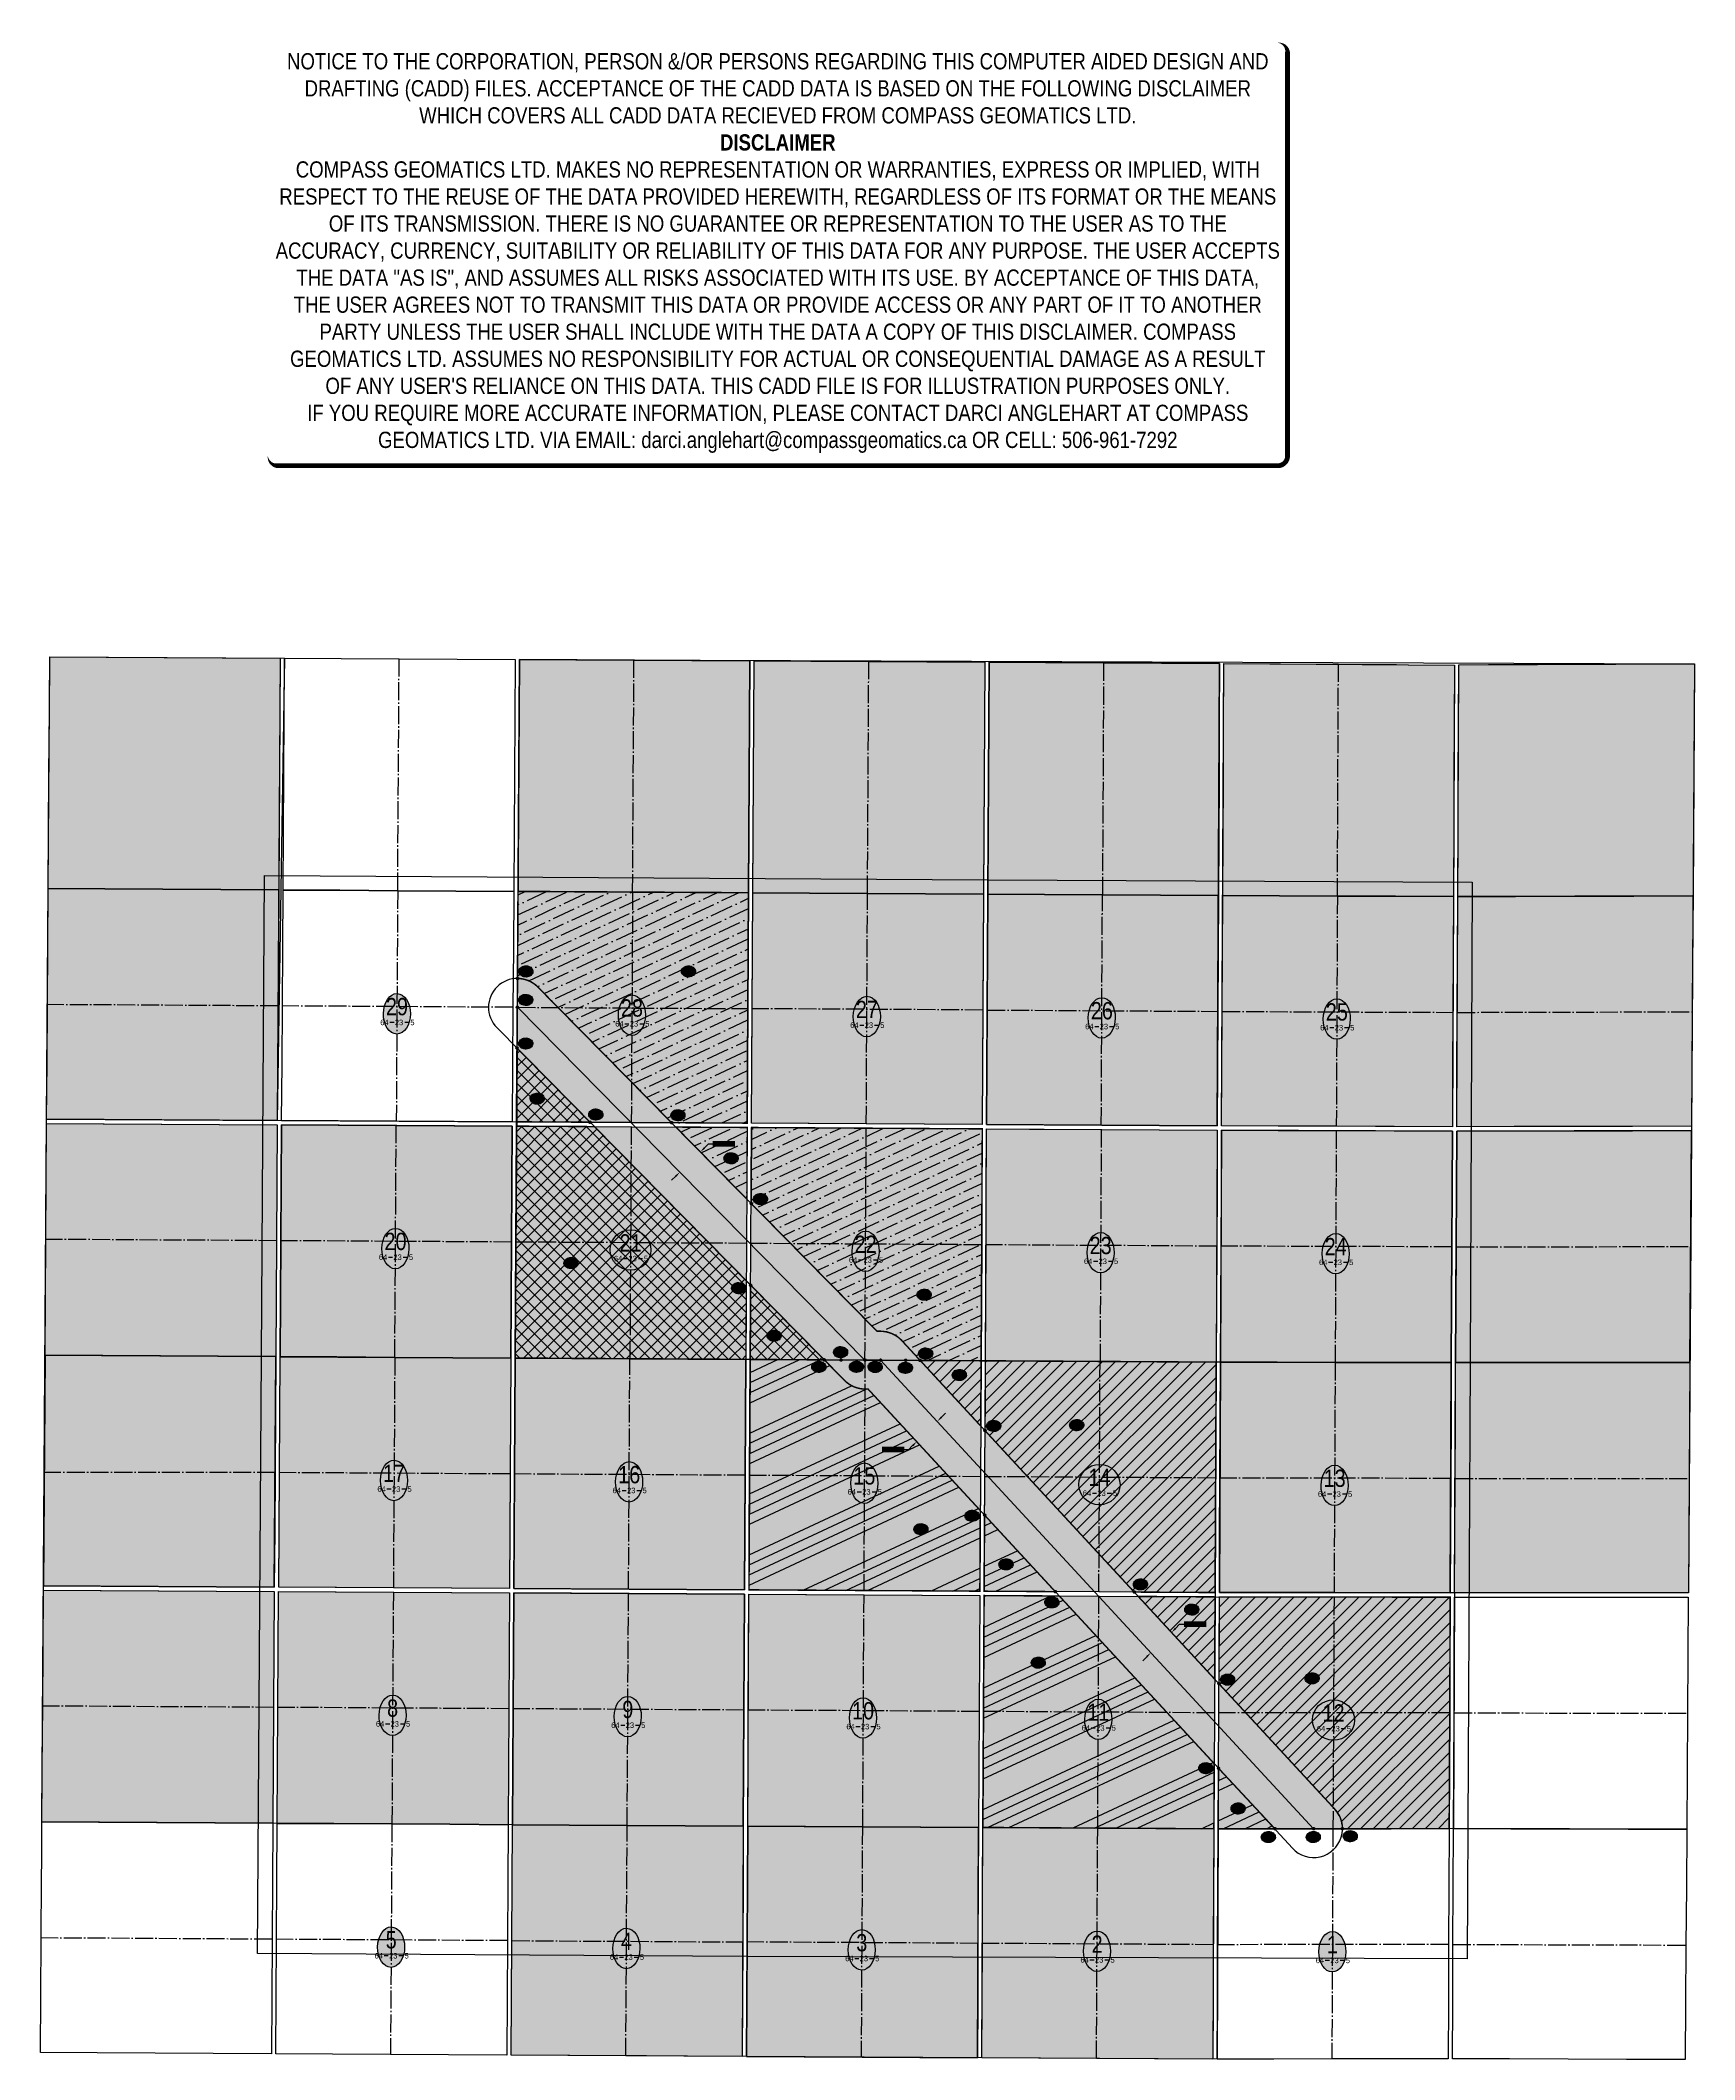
# Model space of a CAD drawing. Extents: x 468933 to 480409, y 6039398 to 6053401.
import ezdxf
from ezdxf.enums import TextEntityAlignment as Align

# ---------------------------------------------------------------- set-up
doc = ezdxf.new("R2010")
doc.units = 0
doc.header["$LTSCALE"] = 5
doc.header["$PDSIZE"] = 0.5
doc.linetypes.add('foc-QUARTERLINE', pattern=[33, 25, -3, 2, -3])
doc.layers.get('Defpoints').update_dxf_attribs({"color": 9})
for name, color, linetype in [('10', 1, 'Continuous'), ('9', 3, 'Continuous'), ('AS-UNDERLAY-H', 141, 'Continuous'), ('CG-NOTES', 7, 'Continuous'), ('H-CP', 51, 'Continuous'), ('H-MOCL', 111, 'Continuous'), ('L-QSEC', 8, 'foc-QUARTERLINE'), ('L-SEC', 7, 'Continuous'), ('L-SECLBL', 7, 'Continuous'), ('P-PROPOSED', 10, 'Continuous'), ('P-TEMP-HUSKY-NO CUT-H', 104, 'Continuous'), ('P-TXT', 4, 'Continuous')]:
    doc.layers.add(name, color=color, linetype=linetype)
doc.layers.add('D56-EXISTING DISPOSITION', color=7, linetype='Continuous', true_color=0xa347ff)
doc.layers.add('DISCLAIMER', color=7, linetype='Continuous', plot=False)
doc.styles.add('18', font='ARIALN.TTF', dxfattribs={"height": 18})
doc.styles.add('80', font='ARIALN.TTF', dxfattribs={"height": 10})
doc.styles.add('80L', font='ARIALN.TTF', dxfattribs={"height": 10})
doc.styles.add('BOLD', font='ARIALNB.TTF')
doc.styles.add('SIMPLEX', font='ARIALN.TTF')
doc.dimstyles.new('Compass 10 000', dxfattribs={"dimscale": 10, "dimtxt": 18, "dimasz": 2, "dimexe": 0.2, "dimexo": 0.0625, "dimgap": 0.5, "dimtad": 0, "dimtih": 1, "dimtoh": 1, "dimzin": 0, "dimdsep": 46, "dimtxsty": '18', "dimcen": 0.1, "dimse1": 1, "dimse2": 1, "dimclrd": 256, "dimclrt": 256, "dimaunit": 1, "dimadec": 4, "dimazin": 0, "dimtfac": 0.06, "dimtofl": 0, "dimtmove": 0, "dimatfit": 1, "dimfxl": 0.2, "dimtolj": 1, "dimtzin": 0, "dimlwd": -1, "dimarcsym": 0})

# ---------------------------------------------------------------- blocks, each defined once
blk = doc.blocks.new('L-SECLBL')
at = {"layer": '9', "color": 7}
for p, q in [((-5.1, -27.8), (-12.3, -27.8)), ((20.7, -27.8), (13.5, -27.8))]:
    blk.add_line(p, q, dxfattribs=at)
at = {"layer": '10', "color": 2, "style": 'SIMPLEX'}
blk.add_attdef('SEC', text='', height=30, dxfattribs=at).set_placement((0, 0), align=Align.MIDDLE)
at = {"layer": '10', "color": 5, "style": '80L'}
blk.add_attdef('TWP', text='', height=9.5, dxfattribs=at).set_placement((-14.4, -27.4), align=Align.MIDDLE_RIGHT)
blk.add_attdef('RGE', text='', height=9.5, dxfattribs=at).set_placement((3.6, -27.4), align=Align.MIDDLE_CENTER)
blk.add_attdef('MER', text='', height=9.5, dxfattribs=at).set_placement((23.2, -27.4), align=Align.MIDDLE_LEFT)
blk = doc.blocks.new('AA')
at = {"const_width": 4}
blk.add_lwpolyline([(-1, 0, 1), (1, 0, 1)], format="xyb", close=True, dxfattribs=at)
blk.add_circle((0, 0), 2)
blk = doc.blocks.new('Route_Letters')
h = blk.add_hatch(color=255)
h.dxf.hatch_style = 1
edge = h.paths.add_edge_path()
edge.add_ellipse((-0.1, 0.5), major_axis=(-12, 0), ratio=0.789318, start_angle=0, end_angle=360)
at = {"color": 5}
blk.add_open_spline([(-12.3, 0.5), (-12.3, -0.3), (-12.2, -1), (-11.7, -2.8), (-11.1, -3.9), (-9.6, -5.8), (-8.5, -6.7), (-6.2, -8), (-4.9, -8.5), (-2.1, -9.2), (-0.7, -9.3), (2.2, -9.1), (3.6, -8.8), (6.3, -7.9), (7.5, -7.2), (9.5, -5.6), (10.4, -4.6), (11.6, -2.5), (12, -1.4), (12.2, 0.9), (12, 2.1), (11.2, 4.3), (10.5, 5.4), (8.8, 7.2), (7.7, 8), (5.3, 9.2), (3.9, 9.7), (1.1, 10.2), (-0.4, 10.2), (-3.2, 9.9), (-4.6, 9.6), (-7.2, 8.5), (-8.3, 7.7), (-10.2, 6), (-11, 5), (-12, 2.9), (-12.3, 1.7), (-12.3, 0.5), (-12.3, 0.5), (-12.3, 0.5)], degree=3, knots=[0, 0, 0, 0, 0.219529, 0.219529, 0.575727, 0.575727, 0.931924, 0.931924, 1.288121, 1.288121, 1.644318, 1.644318, 2.000515, 2.000515, 2.356712, 2.356712, 2.712909, 2.712909, 3.069107, 3.069107, 3.425304, 3.425304, 3.781501, 3.781501, 4.137698, 4.137698, 4.493895, 4.493895, 4.850092, 4.850092, 5.20629, 5.20629, 5.562487, 5.562487, 5.918684, 5.918684, 6.274881, 6.274881, 6.283185, 6.283185, 6.283185, 6.283185], dxfattribs=at)
at = {"color": 14, "style": 'BOLD'}
blk.add_attdef('A', text='', height=9.5, dxfattribs=at).set_placement((0.2, 1), align=Align.MIDDLE)
blk = doc.blocks.new('*D426')
at = {"layer": 'Defpoints', "color": 0, "transparency": 16777216}
for p in [(473500, 6045705), (473512, 6045693), (473357, 6045564)]:
    blk.add_point(p, dxfattribs=at)
at = {"layer": 'P-TXT', "transparency": 16777216}
for p, q in [((473540, 6045721), (473569, 6045749)), ((473569, 6045749), (473609, 6045749)), ((473341, 6045524), (473312, 6045496))]:
    blk.add_line(p, q, dxfattribs=at)
for points in [[(473535, 6045725), (473545, 6045716), (473512, 6045693)], [(473336, 6045529), (473345, 6045519), (473369, 6045552)]]:
    blk.add_solid(points, dxfattribs=at)
at = {"layer": 'P-TXT', "transparency": 16777216, "insert": (473675, 6045749), "char_height": 18, "attachment_point": 5, "style": '18', "bg_fill": 1, "box_fill_scale": 1.1, "bg_fill_color": 51, "bg_fill_transparency": 0}
blk.add_mtext('\\A1;{\\H2x;200.00}', dxfattribs=at)
blk = doc.blocks.new('*D427')
at = {"layer": 'Defpoints', "color": 0, "transparency": 16777216}
for p in [(476768, 6042373), (476780, 6042361), (476625, 6042232)]:
    blk.add_point(p, dxfattribs=at)
at = {"layer": 'P-TXT', "transparency": 16777216}
for p, q in [((476808, 6042389), (476836, 6042417)), ((476836, 6042417), (476876, 6042417)), ((476609, 6042192), (476580, 6042164))]:
    blk.add_line(p, q, dxfattribs=at)
for points in [[(476803, 6042394), (476813, 6042384), (476780, 6042361)], [(476604, 6042197), (476613, 6042188), (476637, 6042220)]]:
    blk.add_solid(points, dxfattribs=at)
at = {"layer": 'P-TXT', "transparency": 16777216, "insert": (476943, 6042417), "char_height": 18, "attachment_point": 5, "style": '18', "bg_fill": 1, "box_fill_scale": 1.1, "bg_fill_color": 111, "bg_fill_transparency": 0}
blk.add_mtext('\\A1;{\\H2x;200.00}', dxfattribs=at)
blk = doc.blocks.new('*D428')
at = {"layer": 'Defpoints', "color": 0, "transparency": 16777216}
for p in [(475138, 6043841), (475155, 6043824), (474996, 6043701)]:
    blk.add_point(p, dxfattribs=at)
at = {"layer": 'P-TXT', "transparency": 16777216}
for p, q in [((475183, 6043852), (475212, 6043880)), ((474955, 6043628), (474915, 6043628)), ((474984, 6043656), (474955, 6043628))]:
    blk.add_line(p, q, dxfattribs=at)
for points in [[(475179, 6043857), (475188, 6043848), (475155, 6043824)], [(474979, 6043660), (474989, 6043651), (475012, 6043684)]]:
    blk.add_solid(points, dxfattribs=at)
at = {"layer": 'P-TXT', "transparency": 16777216, "insert": (474849, 6043628), "char_height": 18, "attachment_point": 5, "style": '18', "bg_fill": 1, "box_fill_scale": 1.1, "bg_fill_color": 111, "bg_fill_transparency": 0}
blk.add_mtext('\\A1;{\\H2x;200.00}', dxfattribs=at)
blk = doc.blocks.new('Disclaimer_Legal')
at = {"layer": 'DISCLAIMER', "color": 254, "flags": 128}
blk.add_lwpolyline([(-3613, -1105, 37.5, 37.5, 0), (4096, -1105, 37.5, 37.5, 0.414214), (4171, -1030, 37.5, 37.5, 0), (4171, 2079, 37.5, 0, 0.414214), (4096, 2154, 0, 0, 0), (-3613, 2154, 0, 0, 0.414214), (-3688, 2079, 0, 0, 0), (-3688, -1030, 0, 37.5, 0.414214)], format="xyseb", close=True, dxfattribs=at)
at = {"layer": 'DISCLAIMER', "color": 254, "insert": (242, 534), "char_height": 125, "width": 7717.57, "attachment_point": 5, "style": '80'}
blk.add_mtext('NOTICE TO THE CORPORATION, PERSON &/OR PERSONS REGARDING THIS COMPUTER AIDED DESIGN AND DRAFTING (CADD) FILES. ACCEPTANCE OF THE CADD DATA IS BASED ON THE FOLLOWING DISCLAIMER WHICH COVERS ALL CADD DATA RECIEVED FROM COMPASS GEOMATICS LTD.\\P{\\fArial Narrow|b1|i0|c0|p34;DISCLAIMER}\\PCOMPASS GEOMATICS LTD. MAKES NO REPRESENTATION OR WARRANTIES, EXPRESS OR IMPLIED, WITH RESPECT TO THE REUSE OF THE DATA PROVIDED HEREWITH, REGARDLESS OF ITS FORMAT OR THE MEANS OF ITS TRANSMISSION. THERE IS NO GUARANTEE OR REPRESENTATION TO THE USER AS TO THE ACCURACY, CURRENCY, SUITABILITY OR RELIABILITY OF THIS DATA FOR ANY PURPOSE. THE USER ACCEPTS THE DATA "AS IS", AND ASSUMES ALL RISKS ASSOCIATED WITH ITS USE. BY ACCEPTANCE OF THIS DATA, THE USER AGREES NOT TO TRANSMIT THIS DATA OR PROVIDE ACCESS OR ANY PART OF IT TO ANOTHER PARTY UNLESS THE USER SHALL INCLUDE WITH THE DATA A COPY OF THIS DISCLAIMER. COMPASS GEOMATICS LTD. ASSUMES NO RESPONSIBILITY FOR ACTUAL OR CONSEQUENTIAL DAMAGE AS A RESULT OF ANY USER\'S RELIANCE ON THIS DATA. THIS CADD FILE IS FOR ILLUSTRATION PURPOSES ONLY.\\PIF YOU REQUIRE MORE ACCURATE INFORMATION, PLEASE CONTACT DARCI ANGLEHART AT COMPASS GEOMATICS LTD. VIA EMAIL: darci.anglehart@compassgeomatics.ca OR CELL: 506-961-7292', dxfattribs=at)

msp = doc.modelspace()

# ---------------------------------------------------------------- hatches: boundary and pattern name
at = {"layer": 'AS-UNDERLAY-H'}
h = msp.add_hatch(color=256, dxfattribs=at)
h.dxf.hatch_style = 1
edge = h.paths.add_edge_path()
edge.add_ellipse((471406.616, 6046650.63), major_axis=(0.867, 140.254), ratio=0.667941379, start_angle=0, end_angle=360)
h = msp.add_hatch(color=51, dxfattribs=at)
h.dxf.hatch_style = 1
edge = h.paths.add_edge_path()
edge.add_ellipse((473036.486, 6046641.166), major_axis=(0.867, 140.254), ratio=0.667941379, start_angle=0, end_angle=360)
h = msp.add_hatch(color=51, dxfattribs=at)
h.dxf.hatch_style = 1
edge = h.paths.add_edge_path()
edge.add_ellipse((474666.352, 6046631.669), major_axis=(0.867, 140.254), ratio=0.667941379, start_angle=0, end_angle=360)
h = msp.add_hatch(color=51, dxfattribs=at)
h.dxf.hatch_style = 1
edge = h.paths.add_edge_path()
edge.add_ellipse((476296.238, 6046622.201), major_axis=(0.867, 140.254), ratio=0.667941379, start_angle=0, end_angle=360)
h = msp.add_hatch(color=51, dxfattribs=at)
h.dxf.hatch_style = 1
edge = h.paths.add_edge_path()
edge.add_ellipse((477926.294, 6046613.969), major_axis=(0.867, 140.254), ratio=0.667941379, start_angle=0, end_angle=360)
h = msp.add_hatch(color=111, dxfattribs=at)
h.dxf.hatch_style = 1
edge = h.paths.add_edge_path()
edge.add_ellipse((471396.548, 6045022.467), major_axis=(0.867, 140.254), ratio=0.667941379, start_angle=0, end_angle=360)
h = msp.add_hatch(color=51, dxfattribs=at)
h.dxf.hatch_style = 1
edge = h.paths.add_edge_path()
edge.add_ellipse((473027, 6045013.012), major_axis=(-141.005, 0.872), ratio=0.994670057, start_angle=0, end_angle=360)
h = msp.add_hatch(color=51, dxfattribs=at)
h.dxf.hatch_style = 1
edge = h.paths.add_edge_path()
edge.add_ellipse((474657.461, 6045003.516), major_axis=(0.867, 140.254), ratio=0.667941379, start_angle=0, end_angle=360)
h = msp.add_hatch(color=51, dxfattribs=at)
h.dxf.hatch_style = 1
edge = h.paths.add_edge_path()
edge.add_ellipse((476287.954, 6044994.036), major_axis=(0.867, 140.254), ratio=0.667941379, start_angle=0, end_angle=360)
h = msp.add_hatch(color=51, dxfattribs=at)
h.dxf.hatch_style = 1
edge = h.paths.add_edge_path()
edge.add_ellipse((477918.582, 6044986.936), major_axis=(0.867, 140.254), ratio=0.667941379, start_angle=0, end_angle=360)
h = msp.add_hatch(color=111, dxfattribs=at)
h.dxf.hatch_style = 1
edge = h.paths.add_edge_path()
edge.add_ellipse((471386.604, 6043414.407), major_axis=(0.867, 140.254), ratio=0.667941379, start_angle=0, end_angle=360)
h = msp.add_hatch(color=111, dxfattribs=at)
h.dxf.hatch_style = 1
edge = h.paths.add_edge_path()
edge.add_ellipse((473017.632, 6043404.959), major_axis=(0.867, 140.254), ratio=0.667941379, start_angle=0, end_angle=360)
h = msp.add_hatch(color=111, dxfattribs=at)
h.dxf.hatch_style = 1
edge = h.paths.add_edge_path()
edge.add_ellipse((474648.679, 6043395.464), major_axis=(0.867, 140.254), ratio=0.667941379, start_angle=0, end_angle=360)
h = msp.add_hatch(color=111, dxfattribs=at)
h.dxf.hatch_style = 1
edge = h.paths.add_edge_path()
edge.add_ellipse((476279.773, 6043385.971), major_axis=(-142.873, 0.883), ratio=0.98166601, start_angle=0, end_angle=360)
h = msp.add_hatch(color=51, dxfattribs=at)
h.dxf.hatch_style = 1
edge = h.paths.add_edge_path()
edge.add_ellipse((477910.966, 6043380.002), major_axis=(0.867, 140.254), ratio=0.667941379, start_angle=0, end_angle=360)
h = msp.add_hatch(color=111, dxfattribs=at)
h.dxf.hatch_style = 1
edge = h.paths.add_edge_path()
edge.add_ellipse((471376.536, 6041786.244), major_axis=(0.867, 140.254), ratio=0.667941379, start_angle=0, end_angle=360)
h = msp.add_hatch(color=111, dxfattribs=at)
h.dxf.hatch_style = 1
edge = h.paths.add_edge_path()
edge.add_ellipse((473008.147, 6041776.806), major_axis=(0.867, 140.254), ratio=0.667941379, start_angle=0, end_angle=360)
h = msp.add_hatch(color=111, dxfattribs=at)
h.dxf.hatch_style = 1
edge = h.paths.add_edge_path()
edge.add_ellipse((474639.788, 6041767.311), major_axis=(0.867, 140.254), ratio=0.667941379, start_angle=0, end_angle=360)
h = msp.add_hatch(color=111, dxfattribs=at)
h.dxf.hatch_style = 1
edge = h.paths.add_edge_path()
edge.add_ellipse((476271.489, 6041757.804), major_axis=(0.867, 140.254), ratio=0.667941379, start_angle=0, end_angle=360)
h = msp.add_hatch(color=111, dxfattribs=at)
h.dxf.hatch_style = 1
edge = h.paths.add_edge_path()
edge.add_ellipse((477903.254, 6041752.966), major_axis=(-146.004, 0.903), ratio=0.960616617, start_angle=0, end_angle=360)
h = msp.add_hatch(color=256, dxfattribs=at)
h.dxf.hatch_style = 1
edge = h.paths.add_edge_path()
edge.add_ellipse((471366.591, 6040178.183), major_axis=(0.867, 140.254), ratio=0.667941379, start_angle=0, end_angle=360)
h = msp.add_hatch(color=111, dxfattribs=at)
h.dxf.hatch_style = 1
edge = h.paths.add_edge_path()
edge.add_ellipse((472998.78, 6040168.751), major_axis=(0.867, 140.254), ratio=0.667941379, start_angle=0, end_angle=360)
h = msp.add_hatch(color=111, dxfattribs=at)
h.dxf.hatch_style = 1
edge = h.paths.add_edge_path()
edge.add_ellipse((474631.006, 6040159.258), major_axis=(0.867, 140.254), ratio=0.667941379, start_angle=0, end_angle=360)
h = msp.add_hatch(color=51, dxfattribs=at)
h.dxf.hatch_style = 1
edge = h.paths.add_edge_path()
edge.add_ellipse((476263.308, 6040149.739), major_axis=(0.867, 140.254), ratio=0.667941379, start_angle=0, end_angle=360)
h = msp.add_hatch(color=256, dxfattribs=at)
h.dxf.hatch_style = 1
edge = h.paths.add_edge_path()
edge.add_ellipse((477895.638, 6040146.031), major_axis=(0.867, 140.254), ratio=0.667941379, start_angle=0, end_angle=360)
at = {"layer": 'H-CP'}
h = msp.add_hatch(color=256, dxfattribs=at)
h.dxf.hatch_style = 1
h.paths.add_polyline_path([(472256.49, 6049107.924), (472237.198, 6045901.723), (473837.18, 6045892.406), (473855.327, 6049098.599)])
h = msp.add_hatch(color=256, dxfattribs=at)
h.dxf.hatch_style = 1
h.paths.add_polyline_path([(473885.486, 6049098.424), (475484.315, 6049089.126), (475467.362, 6045882.905), (473867.34, 6045892.231)])
h = msp.add_hatch(color=256, dxfattribs=at)
h.dxf.hatch_style = 1
h.paths.add_polyline_path([(475514.473, 6049088.952), (475497.521, 6045882.73), (477097.547, 6045873.458), (477113.304, 6049079.731)])
h = msp.add_hatch(color=256, dxfattribs=at)
h.dxf.hatch_style = 1
h.paths.add_polyline_path([(478728.04, 6045867.531), (477127.705, 6045873.347), (477143.463, 6049079.555), (478742.741, 6049069.314)])
h = msp.add_hatch(color=256, dxfattribs=at)
h.dxf.hatch_style = 1
h.paths.add_polyline_path([(480386.888, 6045870.732), (478758.201, 6045867.589), (478765.504, 6047463.394), (478772.903, 6049069.688), (480408.592, 6049077.064)])
h = msp.add_hatch(color=256, dxfattribs=at)
h.dxf.hatch_style = 1
h.paths.add_polyline_path([(472237.017, 6045871.565), (473837.01, 6045862.248), (473827.928, 6044254.196), (472227.361, 6044263.508)])
h = msp.add_hatch(color=256, dxfattribs=at)
h.dxf.hatch_style = 1
h.paths.add_polyline_path([(475458.723, 6044244.692), (473858.087, 6044254.02), (473867.169, 6045862.072), (475467.203, 6045852.746)])
h = msp.add_hatch(color=256, dxfattribs=at)
h.dxf.hatch_style = 1
h.paths.add_polyline_path([(477089.516, 6044235.225), (475488.882, 6044244.516), (475497.362, 6045852.571), (477097.399, 6045843.298)])
h = msp.add_hatch(color=256, dxfattribs=at)
h.dxf.hatch_style = 1
h.paths.add_polyline_path([(478720.553, 6044231.55), (478727.902, 6045837.371), (477127.559, 6045843.188), (477119.675, 6044235.156)])
h = msp.add_hatch(color=256, dxfattribs=at)
h.dxf.hatch_style = 1
h.paths.add_polyline_path([(480386.684, 6045840.572), (478758.062, 6045837.429), (478750.712, 6044231.567), (480375.823, 6044232.477)])
h = msp.add_hatch(color=256, dxfattribs=at)
h.dxf.hatch_style = 1
h.paths.add_polyline_path([(478720.553, 6044231.55), (477119.675, 6044235.156), (477111.843, 6042637.181), (478713.25, 6042635.786)])
h = msp.add_hatch(color=256, dxfattribs=at)
h.dxf.hatch_style = 1
h.paths.add_polyline_path([(480365.031, 6042634.442), (478743.409, 6042635.76), (478750.712, 6044231.567), (480375.823, 6044232.477)])
h = msp.add_hatch(color=256, dxfattribs=at)
h.dxf.hatch_style = 1
h.paths.add_polyline_path([(475471.814, 6041008.305), (477073.654, 6040998.976), (477065.823, 6039400.959), (475463.384, 6039410.307)])
at = {"layer": 'H-MOCL'}
h = msp.add_hatch(color=256, dxfattribs=at)
h.dxf.hatch_style = 1
h.paths.add_polyline_path([(468998.476, 6049126.798), (470597.323, 6049117.536), (470576.883, 6045911.323), (468976.888, 6045920.574)])
h = msp.add_hatch(color=256, dxfattribs=at)
h.dxf.hatch_style = 1
h.paths.add_polyline_path([(468976.685, 6045890.414), (470576.691, 6045881.164), (470566.46, 6044273.099), (468965.877, 6044282.338)])
h = msp.add_hatch(color=256, dxfattribs=at)
h.dxf.hatch_style = 1
h.paths.add_polyline_path([(470596.618, 6044272.925), (472197.202, 6044263.682), (472206.858, 6045871.739), (470606.85, 6045880.99)])
h = msp.add_hatch(color=256, dxfattribs=at)
h.dxf.hatch_style = 1
h.paths.add_polyline_path([(468955.137, 6042684.323), (470556.291, 6042675.089), (470566.46, 6044273.099), (468965.877, 6044282.338)])
h = msp.add_hatch(color=256, dxfattribs=at)
h.dxf.hatch_style = 1
h.paths.add_polyline_path([(472197.202, 6044263.682), (472187.607, 6042665.681), (470586.45, 6042674.916), (470596.618, 6044272.925)])
h = msp.add_hatch(color=256, dxfattribs=at)
h.dxf.hatch_style = 1
h.paths.add_polyline_path([(473818.905, 6042656.206), (473827.928, 6044254.196), (472227.361, 6044263.508), (472217.765, 6042665.509)])
h = msp.add_hatch(color=256, dxfattribs=at)
h.dxf.hatch_style = 1
h.paths.add_polyline_path([(473858.087, 6044254.02), (475458.723, 6044244.692), (475450.294, 6042646.693), (473849.064, 6042656.031)])
h = msp.add_hatch(color=256, dxfattribs=at)
h.dxf.hatch_style = 1
h.paths.add_polyline_path([(475488.882, 6044244.516), (477089.516, 6044235.225), (477081.683, 6042637.208), (475480.454, 6042646.519)])
h = msp.add_hatch(color=256, dxfattribs=at)
h.dxf.hatch_style = 1
h.paths.add_polyline_path([(468954.934, 6042654.164), (470556.099, 6042644.931), (470545.867, 6041036.867), (468944.125, 6041046.09)])
h = msp.add_hatch(color=256, dxfattribs=at)
h.dxf.hatch_style = 1
h.paths.add_polyline_path([(470586.258, 6042644.757), (472187.425, 6042635.523), (472177.771, 6041027.468), (470576.026, 6041036.692)])
h = msp.add_hatch(color=256, dxfattribs=at)
h.dxf.hatch_style = 1
h.paths.add_polyline_path([(473809.654, 6041017.998), (473818.735, 6042626.048), (472217.584, 6042635.349), (472207.929, 6041027.294)])
h = msp.add_hatch(color=256, dxfattribs=at)
h.dxf.hatch_style = 1
h.paths.add_polyline_path([(473848.894, 6042625.871), (475450.135, 6042616.535), (475441.654, 6041008.48), (473839.814, 6041017.822)])
h = msp.add_hatch(color=256, dxfattribs=at)
h.dxf.hatch_style = 1
h.paths.add_polyline_path([(475480.294, 6042616.361), (477081.535, 6042607.049), (477073.654, 6040998.976), (475471.814, 6041008.305)])
h = msp.add_hatch(color=256, dxfattribs=at)
h.dxf.hatch_style = 1
h.paths.add_polyline_path([(477111.695, 6042607.021), (478713.111, 6042605.627), (478705.761, 6040999.803), (477103.814, 6040998.991)])
h = msp.add_hatch(color=256, dxfattribs=at)
h.dxf.hatch_style = 1
h.paths.add_polyline_path([(472207.929, 6041027.294), (473809.654, 6041017.998), (473800.628, 6039420.005), (472198.333, 6039429.294)])
h = msp.add_hatch(color=256, dxfattribs=at)
h.dxf.hatch_style = 1
h.paths.add_polyline_path([(473839.814, 6041017.822), (473830.787, 6039419.83), (475433.226, 6039410.483), (475441.654, 6041008.48)])
at = {"layer": 'P-TEMP-HUSKY-NO CUT-H', "true_color": 0x0582ff}
h = msp.add_hatch(dxfattribs=at)
h.set_pattern_fill('ANSI36', color=150, scale=20, angle=340)
edge = h.paths.add_edge_path()
edge.add_line((472384.399, 6046836.095), (473311.591, 6045895.486))
edge.add_line((473311.591, 6045895.486), (473837.18, 6045892.406))
edge.add_line((473837.18, 6045892.406), (473846.205, 6047490.397))
edge.add_line((473846.205, 6047490.397), (472246.82, 6047499.722))
edge.add_line((472246.82, 6047499.722), (472243.167, 6046895.689))
edge.add_arc((472241.965, 6046695.693), 200, 44.5884415, 89.6558372, ccw=False)
at = {"layer": 'P-TEMP-HUSKY-NO CUT-H'}
h = msp.add_hatch(dxfattribs=at)
h.set_pattern_fill('ANSI37', color=256, scale=20)
h.paths.add_polyline_path([(472237.198, 6045901.723), (472746.683, 6045898.775), (472240.265, 6046412.521)])
h = msp.add_hatch(dxfattribs=at)
h.set_pattern_fill('ANSI37', color=256, scale=20)
h.paths.add_polyline_path([(472237.017, 6045871.565), (472776.583, 6045868.442), (473831.003, 6044798.765), (473827.928, 6044254.196), (472227.361, 6044263.508)])
at = {"layer": 'P-TEMP-HUSKY-NO CUT-H', "true_color": 0x0582ff}
h = msp.add_hatch(dxfattribs=at)
h.set_pattern_fill('ANSI36', color=150, scale=20, angle=340)
h.paths.add_polyline_path([(473341.511, 6045865.133), (473837.01, 6045862.248), (473834.203, 6045365.312)])
h = msp.add_hatch(dxfattribs=at)
h.set_pattern_fill('ANSI36', color=150, scale=20, angle=340)
edge = h.paths.add_edge_path()
edge.add_line((475458.723, 6044244.692), (475035.867, 6044247.156))
edge.add_line((475035.867, 6044247.156), (474908.897, 6044384.513))
edge.add_arc((474762.032, 6044248.753), 200, 42.7498914, 89.6660019)
edge.add_line((474763.198, 6044448.749), (474737.544, 6044448.899))
edge.add_line((474737.544, 6044448.899), (473864.191, 6045334.889))
edge.add_line((473864.191, 6045334.889), (473867.169, 6045862.072))
edge.add_line((473867.169, 6045862.072), (475467.203, 6045852.746))
edge.add_line((475467.203, 6045852.746), (475458.723, 6044244.692))
at = {"layer": 'P-TEMP-HUSKY-NO CUT-H'}
h = msp.add_hatch(dxfattribs=at)
h.set_pattern_fill('ANSI37', color=256, scale=20)
h.paths.add_polyline_path([(473860.992, 6044768.342), (474370.923, 6044251.032), (473858.087, 6044254.02)])
at = {"layer": 'P-TEMP-HUSKY-NO CUT-H', "true_color": 0x0582ff}
h = msp.add_hatch(dxfattribs=at)
h.set_pattern_fill('ANSI34', color=150, scale=20, angle=340)
edge = h.paths.add_edge_path()
edge.add_line((475450.294, 6042646.693), (473849.064, 6042656.031))
edge.add_line((473849.064, 6042656.031), (473858.087, 6044254.02))
edge.add_line((473858.087, 6044254.02), (474370.923, 6044251.032))
edge.add_line((474370.923, 6044251.032), (474510.945, 6044108.984))
edge.add_arc((474655.671, 6044251.647), 203.22, 224.5884415, 275.1970607)
edge.add_line((474674.079, 6044049.262), (475453.246, 6043206.361))
edge.add_line((475453.246, 6043206.361), (475450.294, 6042646.693))
at = {"layer": 'P-TEMP-HUSKY-NO CUT-H'}
h = msp.add_hatch(dxfattribs=at)
h.set_pattern_fill('ANSI31', color=256, scale=20)
h.paths.add_polyline_path([(475035.867, 6044247.156), (475458.723, 6044244.692), (475456.337, 6043792.294)])
h = msp.add_hatch(dxfattribs=at)
h.set_pattern_fill('ANSI31', color=256, scale=20)
h.paths.add_polyline_path([(475488.882, 6044244.516), (477089.516, 6044235.225), (477081.683, 6042637.208), (476521.069, 6042640.468), (475486.326, 6043759.851)])
at = {"layer": 'P-TEMP-HUSKY-NO CUT-H', "true_color": 0x0582ff}
h = msp.add_hatch(dxfattribs=at)
h.set_pattern_fill('ANSI34', color=150, scale=20, angle=340)
h.paths.add_polyline_path([(475973.406, 6042643.653), (475480.454, 6042646.519), (475483.235, 6043173.919)])
h = msp.add_hatch(dxfattribs=at)
h.set_pattern_fill('ANSI34', color=150, scale=20, angle=340)
h.paths.add_polyline_path([(476001.436, 6042613.33), (475480.294, 6042616.361), (475471.814, 6041008.305), (477073.654, 6040998.976), (477075.87, 6041451.01)])
at = {"layer": 'P-TEMP-HUSKY-NO CUT-H'}
h = msp.add_hatch(dxfattribs=at)
h.set_pattern_fill('ANSI31', color=256, scale=20)
h.paths.add_polyline_path([(476549.098, 6042610.146), (477081.535, 6042607.049), (477078.744, 6042037.176)])
h = msp.add_hatch(dxfattribs=at)
h.set_pattern_fill('ANSI31', color=256, scale=20)
edge = h.paths.add_edge_path()
edge.add_line((477111.695, 6042607.021), (478713.111, 6042605.627))
edge.add_line((478713.111, 6042605.627), (478705.76, 6040999.724))
edge.add_line((478705.76, 6040999.724), (477965.774, 6040999.41))
edge.add_arc((477765.774, 6040999.311), 200, 0.0285929, 42.7498914)
edge.add_line((477912.639, 6041135.07), (477108.744, 6042004.722))
edge.add_line((477108.744, 6042004.722), (477111.695, 6042607.021))
at = {"layer": 'P-TEMP-HUSKY-NO CUT-H', "true_color": 0x0582ff}
h = msp.add_hatch(dxfattribs=at)
h.set_pattern_fill('ANSI34', color=150, scale=20, angle=340)
h.paths.add_polyline_path([(477105.871, 6041418.554), (477103.814, 6040998.991), (477496.753, 6040999.181)])

# ---------------------------------------------------------------- linework, layer by layer
at = {"color": 1, "flags": 128}
for points in [[(472256.49, 6049107.924), (472237.198, 6045901.723), (473837.18, 6045892.406), (473855.327, 6049098.599)], [(473885.486, 6049098.424), (475484.315, 6049089.126), (475467.362, 6045882.905), (473867.34, 6045892.231)], [(475514.473, 6049088.952), (475497.521, 6045882.73), (477097.547, 6045873.458), (477113.304, 6049079.731)], [(478728.04, 6045867.531), (477127.705, 6045873.347), (477143.463, 6049079.555), (478742.741, 6049069.314)], [(480386.888, 6045870.732), (478758.201, 6045867.589), (478765.504, 6047463.394), (478772.903, 6049069.688), (480408.592, 6049077.064)], [(468976.685, 6045890.414), (470576.691, 6045881.164), (470566.46, 6044273.099), (468965.877, 6044282.338)], [(470596.618, 6044272.925), (472197.202, 6044263.682), (472206.858, 6045871.739), (470606.85, 6045880.99)], [(472237.017, 6045871.565), (473837.01, 6045862.248), (473827.928, 6044254.196), (472227.361, 6044263.508)], [(475458.723, 6044244.692), (473858.087, 6044254.02), (473867.169, 6045862.072), (475467.203, 6045852.746)], [(477089.516, 6044235.225), (475488.882, 6044244.516), (475497.362, 6045852.571), (477097.399, 6045843.298)], [(478720.553, 6044231.55), (478727.902, 6045837.371), (477127.559, 6045843.188), (477119.675, 6044235.156)], [(480386.684, 6045840.572), (478758.062, 6045837.429), (478750.712, 6044231.567), (480375.823, 6044232.477)], [(468955.137, 6042684.323), (470556.291, 6042675.089), (470566.46, 6044273.099), (468965.877, 6044282.338)], [(472197.202, 6044263.682), (472187.607, 6042665.681), (470586.45, 6042674.916), (470596.618, 6044272.925)], [(473818.905, 6042656.206), (473827.928, 6044254.196), (472227.361, 6044263.508), (472217.765, 6042665.509)], [(473858.087, 6044254.02), (475458.723, 6044244.692), (475450.294, 6042646.693), (473849.064, 6042656.031)], [(475488.882, 6044244.516), (477089.516, 6044235.225), (477081.683, 6042637.208), (475480.454, 6042646.519)], [(478720.553, 6044231.55), (477119.675, 6044235.156), (477111.843, 6042637.181), (478713.25, 6042635.786)], [(480365.031, 6042634.442), (478743.409, 6042635.76), (478750.712, 6044231.567), (480375.823, 6044232.477)], [(468954.934, 6042654.164), (470556.099, 6042644.931), (470545.867, 6041036.867), (468944.125, 6041046.09)], [(470586.258, 6042644.757), (472187.425, 6042635.523), (472177.771, 6041027.468), (470576.026, 6041036.692)], [(473809.654, 6041017.998), (473818.735, 6042626.048), (472217.584, 6042635.349), (472207.929, 6041027.294)], [(473848.894, 6042625.871), (475450.135, 6042616.535), (475441.654, 6041008.48), (473839.814, 6041017.822)], [(475480.294, 6042616.361), (477081.535, 6042607.049), (477073.654, 6040998.976), (475471.814, 6041008.305)], [(477111.695, 6042607.021), (478713.111, 6042605.627), (478705.761, 6040999.803), (477103.814, 6040998.991)], [(472207.929, 6041027.294), (473809.654, 6041017.998), (473800.628, 6039420.005), (472198.333, 6039429.294)], [(473839.814, 6041017.822), (473830.787, 6039419.83), (475433.226, 6039410.483), (475441.654, 6041008.48)], [(475471.814, 6041008.305), (477073.654, 6040998.976), (477065.823, 6039400.959), (475463.384, 6039410.307)]]:
    msp.add_lwpolyline(points, close=True, dxfattribs=at)
at = {"layer": 'D56-EXISTING DISPOSITION', "linetype": 'Continuous', "const_width": 10, "flags": 128}
msp.add_lwpolyline([(472384.399, 6046836.095), (473311.591, 6045895.486), (473837.18, 6045892.406), (473846.205, 6047490.397), (472246.82, 6047499.722), (472243.167, 6046895.689, -0.19921809), (472384.399, 6046836.095)], format="xyb", dxfattribs=at)
for points in [[(472237.198, 6045901.723), (472746.683, 6045898.775), (472240.265, 6046412.521)], [(472237.017, 6045871.565), (472776.583, 6045868.442), (473831.003, 6044798.765), (473827.928, 6044254.196), (472227.361, 6044263.508)], [(473341.511, 6045865.133), (473837.01, 6045862.248), (473834.203, 6045365.312)], [(473860.992, 6044768.342), (474370.923, 6044251.032), (473858.087, 6044254.02)], [(475035.867, 6044247.156), (475458.723, 6044244.692), (475456.337, 6043792.294)], [(475488.882, 6044244.516), (477089.516, 6044235.225), (477081.683, 6042637.208), (476521.069, 6042640.468), (475486.326, 6043759.851)], [(476001.436, 6042613.33), (475480.294, 6042616.361), (475471.814, 6041008.305), (477073.654, 6040998.976), (477075.87, 6041451.01)], [(476549.098, 6042610.146), (477081.535, 6042607.049), (477078.744, 6042037.176)], [(477105.871, 6041418.554), (477103.814, 6040998.991), (477496.753, 6040999.181)]]:
    msp.add_lwpolyline(points, close=True, dxfattribs=at)
for points in [[(475458.723, 6044244.692), (475035.867, 6044247.156), (474908.897, 6044384.513, 0.207618455), (474763.198, 6044448.749), (474737.544, 6044448.899), (473864.191, 6045334.889), (473867.169, 6045862.072), (475467.203, 6045852.746)], [(475450.294, 6042646.693), (473849.064, 6042656.031), (473858.087, 6044254.02), (474370.923, 6044251.032), (474510.945, 6044108.984, 0.224482432), (474674.079, 6044049.262), (475453.246, 6043206.361)], [(477111.695, 6042607.021), (478713.111, 6042605.627), (478705.76, 6040999.724), (477965.774, 6040999.41, 0.188596324), (477912.639, 6041135.07), (477108.744, 6042004.722)]]:
    msp.add_lwpolyline(points, format="xyb", close=True, dxfattribs=at)
msp.add_lwpolyline([(475973.406, 6042643.653), (475480.454, 6042646.519), (475483.235, 6043173.919), (475973.406, 6042643.653)], dxfattribs=at)
at = {"layer": 'Defpoints', "flags": 128}
for points in [[(468998.476, 6049126.798), (470627.482, 6049117.361), (470576.883, 6045911.323), (468976.888, 6045920.574)], [(468998.476, 6049126.798), (470597.323, 6049117.536), (470576.883, 6045911.323), (468976.888, 6045920.574)], [(478713.25, 6042635.786), (477111.843, 6042637.181), (477119.675, 6044235.156), (472227.361, 6044263.508), (472227.361, 6044263.508), (472256.49, 6049107.924), (480408.592, 6049077.064), (480365.031, 6042634.442)]]:
    msp.add_lwpolyline(points, close=True, dxfattribs=at)
at = {"layer": 'Defpoints', "color": 2, "flags": 128}
msp.add_lwpolyline([(478831.788, 6040096.46), (473834.809, 6040113.799), (470440.117, 6040133.414), (470466.462, 6044273.735), (470487.691, 6047609.911), (475506.53, 6047580.725), (478865.961, 6047562.862), (478850.711, 6044231.109)], close=True, dxfattribs=at)
at = {"layer": 'Defpoints', "color": 5, "flags": 128}
msp.add_lwpolyline([(472240.265, 6046412.521), (472227.361, 6044263.508), (474370.87, 6044251.086)], close=True, dxfattribs=at)
at = {"layer": 'Defpoints', "color": 3, "flags": 128}
msp.add_lwpolyline([(468976.888, 6045920.574), (472237.198, 6045901.723), (472227.361, 6044263.508), (477119.675, 6044235.156), (477111.843, 6042637.181), (478743.409, 6042635.76), (478735.921, 6040999.737), (477103.814, 6040998.991), (477095.983, 6039401.015), (472198.333, 6039429.294), (472207.929, 6041027.294), (469337.016, 6041043.826), (468944.125, 6041046.09)], close=True, dxfattribs=at)
at = {"layer": 'Defpoints', "color": 5, "flags": 128}
msp.add_lwpolyline([(477965.774, 6040999.41, 0.188596324), (477912.639, 6041135.07), (475035.867, 6044247.156), (477089.516, 6044235.225), (477081.535, 6042607.049), (478713.111, 6042605.627), (478705.761, 6040999.803), (477965.774, 6040999.385)], format="xyb", close=True, dxfattribs=at)
at = {"layer": 'Defpoints', "color": 6}
for centre in [(471406.616, 6046650.63), (471396.548, 6045022.467), (471386.604, 6043414.407), (473017.632, 6043404.959), (474648.679, 6043395.464), (471376.536, 6041786.244), (473008.147, 6041776.806), (474639.788, 6041767.311), (476271.489, 6041757.804), (471366.591, 6040178.183), (472998.78, 6040168.751), (474631.006, 6040159.258), (476263.308, 6040149.739), (477895.638, 6040146.031)]:
    msp.add_ellipse(centre, major_axis=(0.867, 140.254), ratio=0.667941379, dxfattribs=at)
at = {"layer": 'Defpoints', "color": 5}
for centre in [(473036.486, 6046641.166), (474666.352, 6046631.669), (476296.238, 6046622.201), (477926.294, 6046613.969), (474657.461, 6045003.516), (476287.954, 6044994.036), (477918.582, 6044986.936), (477910.966, 6043380.002)]:
    msp.add_ellipse(centre, major_axis=(0.867, 140.254), ratio=0.667941379, dxfattribs=at)
msp.add_ellipse((473027, 6045013.012), major_axis=(-141.005, 0.872), ratio=0.994670057, start_param=-1.570796327, end_param=4.71238898, dxfattribs=at)
at = {"layer": 'Defpoints', "color": 6}
for centre, major_axis, ratio in [((476279.773, 6043385.971), (-142.873, 0.883), 0.98166601), ((477903.254, 6041752.966), (-146.004, 0.903), 0.960616617)]:
    msp.add_ellipse(centre, major_axis=major_axis, ratio=ratio, start_param=-1.570796327, end_param=4.71238898, dxfattribs=at)
at = {"layer": 'L-QSEC', "flags": 128}
for points in [[(471411.897, 6047504.557), (471421.879, 6049112.758)], [(473041.479, 6047495.119), (473050.887, 6049103.315)], [(474671.051, 6047485.59), (474679.874, 6049093.803)], [(476308.862, 6049084.371), (476300.638, 6047476.132)], [(477930.411, 6047467.31), (477937.702, 6049074.904)], [(471411.897, 6047504.557), (471402.015, 6045906.553)], [(473041.479, 6047495.119), (473032.169, 6045897.123)], [(474662.325, 6045887.596), (474671.051, 6047485.59)], [(476292.506, 6045878.122), (476300.638, 6047476.132)], [(477930.411, 6047467.31), (477922.841, 6045870.436)], [(470581.936, 6046705.3), (468982.226, 6046714.552)], [(472211.807, 6046695.869), (470612.096, 6046705.125)], [(472241.965, 6046695.693), (473841.663, 6046686.372)], [(475471.551, 6046676.875), (473871.822, 6046686.196)], [(475501.71, 6046676.7), (477101.439, 6046667.435)], [(477131.598, 6046667.303), (478731.671, 6046660.383)], [(478761.83, 6046660.461), (480392.25, 6046664.72)], [(471391.884, 6044268.334), (471401.828, 6045876.394)], [(473031.993, 6045866.965), (473022.624, 6044258.912)], [(474653.378, 6044249.386), (474662.16, 6045857.437)], [(476292.353, 6045847.964), (476284.172, 6044239.897)], [(477922.699, 6045840.276), (477915.082, 6044233.343)], [(470571.575, 6045077.131), (468971.282, 6045086.377)], [(472202.031, 6045067.711), (470601.735, 6045076.956)], [(473832.468, 6045058.222), (472232.19, 6045067.535)], [(475462.964, 6045048.719), (473862.627, 6045058.046)], [(477093.458, 6045039.261), (475493.123, 6045048.544)], [(478724.228, 6045034.46), (477123.617, 6045039.173)], [(478754.389, 6045034.499), (480381.253, 6045036.525)], [(471391.884, 6044268.334), (471382.003, 6042670.329)], [(473013.315, 6042660.918), (473022.624, 6044258.912)], [(474653.378, 6044249.386), (474644.652, 6042651.391)], [(476276.042, 6042641.894), (476284.172, 6044239.897)], [(477915.082, 6044233.343), (477907.513, 6042636.468)], [(470561.344, 6043469.066), (468960.412, 6043469.066)], [(472192.374, 6043459.655), (470591.503, 6043468.892)], [(473823.388, 6043450.172), (472222.533, 6043459.479)], [(475454.481, 6043440.664), (473853.548, 6043449.997)], [(477085.575, 6043431.187), (475484.641, 6043440.489)], [(478716.878, 6043428.64), (477115.735, 6043431.14)], [(478747.038, 6043428.636), (480370.393, 6043428.431)], [(471381.817, 6042640.17), (471371.872, 6041032.11)], [(473003.772, 6041022.707), (473013.139, 6042630.759)], [(474644.487, 6042621.231), (474635.705, 6041013.179)], [(476267.707, 6041003.669), (476275.888, 6042611.734)], [(477907.371, 6042606.309), (477899.754, 6040999.375)], [(470550.983, 6041840.898), (468949.529, 6041850.127)], [(472182.597, 6041831.497), (470581.142, 6041840.724)], [(473814.193, 6041822.025), (472212.755, 6041831.321)], [(475445.894, 6041812.507), (473844.352, 6041821.849)], [(477077.597, 6041803.011), (475476.053, 6041812.331)], [(478709.436, 6041802.716), (477107.756, 6041803.005)], [(478739.595, 6041802.67), (480359.397, 6041800.238)], [(471371.872, 6041032.11), (471361.99, 6039434.105)], [(472994.463, 6039424.708), (473003.772, 6041022.707)], [(474635.705, 6041013.179), (474626.98, 6039415.185)], [(476259.577, 6039405.66), (476267.707, 6041003.669)], [(477899.754, 6040999.375), (477892.187, 6039402.501)], [(470540.752, 6040232.834), (468938.722, 6040242.053)], [(472172.941, 6040223.438), (470570.911, 6040232.661)], [(472203.1, 6040223.262), (473805.112, 6040213.973)], [(475437.413, 6040204.451), (473835.271, 6040213.798)], [(477069.713, 6040194.936), (475467.571, 6040204.276)], [(478702.087, 6040196.893), (477099.873, 6040194.973)], [(478732.246, 6040196.806), (480348.537, 6040192.142)]]:
    msp.add_lwpolyline(points, dxfattribs=at)
at = {"layer": 'L-SEC'}
for p, q in [((468995.756, 6048724.713), (468998.476, 6049126.798)), ((468998.476, 6049126.798), (469390.644, 6049124.527)), ((469390.644, 6049124.527), (469792.874, 6049122.197)), ((469792.874, 6049122.197), (470195.098, 6049119.867)), ((470195.098, 6049119.867), (470597.323, 6049117.536)), ((470597.323, 6049117.536), (470594.747, 6048715.449)), ((470624.906, 6048715.277), (470627.482, 6049117.361)), ((470627.482, 6049117.361), (471019.65, 6049115.089)), ((471019.65, 6049115.089), (471421.879, 6049112.758)), ((471421.879, 6049112.758), (471824.104, 6049110.428)), ((471824.104, 6049110.428), (472226.331, 6049108.098)), ((472226.331, 6049108.098), (472223.897, 6048706.012)), ((472254.056, 6048705.838), (472256.49, 6049107.924)), ((472256.49, 6049107.924), (472648.657, 6049105.648)), ((472648.657, 6049105.648), (473050.887, 6049103.315)), ((473050.887, 6049103.315), (473453.107, 6049100.957)), ((473453.107, 6049100.957), (473855.327, 6049098.599)), ((473855.327, 6049098.599), (473853.037, 6048696.511)), ((473883.196, 6048696.336), (473885.486, 6049098.424)), ((473885.486, 6049098.424), (474277.65, 6049096.143)), ((474277.65, 6049096.143), (474679.874, 6049093.803)), ((474679.874, 6049093.803), (475082.094, 6049091.465)), ((475082.094, 6049091.465), (475484.315, 6049089.126)), ((475484.315, 6049089.126), (475482.174, 6048687.029)), ((475512.333, 6048686.857), (475514.473, 6049088.952)), ((475514.473, 6049088.952), (475906.638, 6049086.691)), ((475906.638, 6049086.691), (476308.862, 6049084.371)), ((476308.862, 6049084.371), (476711.083, 6049082.052)), ((476711.083, 6049082.052), (477113.304, 6049079.731)), ((477113.304, 6049079.731), (477111.312, 6048677.622)), ((477141.471, 6048677.449), (477143.463, 6049079.555)), ((477143.463, 6049079.555), (477535.552, 6049077.26)), ((477535.552, 6049077.26), (477937.702, 6049074.904)), ((477937.702, 6049074.904), (478340.221, 6049072.095)), ((478340.221, 6049072.095), (478421.9, 6049071.525)), ((478421.9, 6049071.525), (478742.741, 6049069.314)), ((478742.741, 6049069.314), (478740.88, 6048667.76)), ((478771.042, 6048668.008), (478772.903, 6049069.688)), ((478772.903, 6049069.688), (479183.628, 6049074.774)), ((479183.628, 6049074.774), (479604.42, 6049079.984)), ((479604.42, 6049079.984), (480006.506, 6049078.524)), ((480006.506, 6049078.524), (480408.592, 6049077.064)), ((480408.592, 6049077.064), (480405.851, 6048674.938)), ((468993.034, 6048322.626), (468995.756, 6048724.713)), ((470594.747, 6048715.449), (470592.169, 6048313.361)), ((470622.328, 6048313.187), (470624.906, 6048715.277)), ((472223.897, 6048706.012), (472221.463, 6048303.926)), ((472251.622, 6048303.749), (472254.036, 6048702.438)), ((472254.036, 6048702.438), (472254.056, 6048705.838)), ((473853.037, 6048696.511), (473850.746, 6048294.422)), ((473880.905, 6048294.246), (473883.196, 6048696.336)), ((475482.174, 6048687.029), (475480.032, 6048284.93)), ((475510.192, 6048284.756), (475512.333, 6048686.857)), ((477111.312, 6048677.622), (477109.319, 6048275.512)), ((477139.478, 6048275.34), (477141.471, 6048677.449)), ((478740.88, 6048667.76), (478739.02, 6048266.206)), ((478769.181, 6048266.325), (478771.042, 6048668.008)), ((480405.851, 6048674.938), (480403.111, 6048272.812)), ((468990.332, 6047920.61), (468993.034, 6048322.626)), ((470592.169, 6048313.361), (470589.611, 6047911.346)), ((470619.771, 6047911.173), (470622.328, 6048313.187)), ((472221.463, 6048303.926), (472219.049, 6047901.911)), ((472249.209, 6047901.739), (472251.622, 6048303.749)), ((473850.746, 6048294.422), (473848.476, 6047892.41)), ((473878.635, 6047892.237), (473880.905, 6048294.246)), ((475480.032, 6048284.93), (475477.912, 6047882.916)), ((475508.071, 6047882.743), (475510.192, 6048284.756)), ((477109.319, 6048275.512), (477107.348, 6047873.493)), ((477137.509, 6047873.333), (477139.478, 6048275.34)), ((478739.02, 6048266.206), (478737.184, 6047864.751)), ((478767.343, 6047864.861), (478769.181, 6048266.325)), ((480403.111, 6048272.812), (480400.395, 6047870.79)), ((468987.629, 6047518.587), (468990.332, 6047920.61)), ((470589.611, 6047911.346), (470587.053, 6047509.331)), ((470617.212, 6047509.156), (470619.771, 6047911.173)), ((472219.049, 6047901.911), (472216.635, 6047499.897)), ((472246.794, 6047499.723), (472249.209, 6047901.739)), ((473848.476, 6047892.41), (473846.205, 6047490.397)), ((473876.364, 6047490.221), (473878.635, 6047892.237)), ((475477.912, 6047882.916), (475475.791, 6047480.902)), ((475505.949, 6047480.727), (475508.071, 6047882.743)), ((477107.348, 6047873.493), (477105.379, 6047471.475)), ((477135.537, 6047471.322), (477137.509, 6047873.333)), ((478737.184, 6047864.751), (478735.345, 6047463.295)), ((478765.504, 6047463.394), (478767.343, 6047864.861)), ((480400.395, 6047870.79), (480397.681, 6047468.766)), ((468984.928, 6047116.572), (468987.629, 6047518.587)), ((468987.629, 6047518.587), (469379.942, 6047516.318)), ((469379.942, 6047516.318), (468987.629, 6047518.587)), ((469379.942, 6047516.318), (469782.315, 6047513.989)), ((469782.315, 6047513.989), (469379.942, 6047516.318)), ((469782.315, 6047513.989), (470184.684, 6047511.66)), ((470184.684, 6047511.66), (469782.315, 6047513.989)), ((470184.684, 6047511.66), (470587.053, 6047509.331)), ((470587.053, 6047509.331), (470184.684, 6047511.66)), ((470587.053, 6047509.331), (470584.495, 6047107.316)), ((470614.654, 6047107.14), (470617.212, 6047509.156)), ((471009.523, 6047506.886), (470617.212, 6047509.156)), ((470617.212, 6047509.156), (471009.523, 6047506.886)), ((471411.897, 6047504.557), (471009.523, 6047506.886)), ((471009.523, 6047506.886), (471411.897, 6047504.557)), ((471814.266, 6047502.227), (471411.897, 6047504.557)), ((471411.897, 6047504.557), (471814.266, 6047502.227)), ((472216.635, 6047499.897), (471814.266, 6047502.227)), ((471814.266, 6047502.227), (472216.635, 6047499.897)), ((472216.635, 6047499.897), (472214.221, 6047097.883)), ((472244.38, 6047097.71), (472246.794, 6047499.723)), ((472639.106, 6047497.448), (472246.794, 6047499.723)), ((472246.794, 6047499.723), (472639.106, 6047497.448)), ((473041.479, 6047495.119), (472639.106, 6047497.448)), ((472639.106, 6047497.448), (473041.479, 6047495.119)), ((473443.842, 6047492.759), (473041.479, 6047495.119)), ((473041.479, 6047495.119), (473443.842, 6047492.759)), ((473846.205, 6047490.397), (473443.842, 6047492.759)), ((473443.842, 6047492.759), (473846.205, 6047490.397)), ((473846.205, 6047490.397), (473843.934, 6047088.384)), ((473874.094, 6047088.211), (473876.364, 6047490.221)), ((473876.364, 6047490.221), (474268.676, 6047487.935)), ((474268.676, 6047487.935), (473876.364, 6047490.221)), ((474268.676, 6047487.935), (474671.051, 6047485.59)), ((474671.051, 6047485.59), (474268.676, 6047487.935)), ((474671.051, 6047485.59), (475073.421, 6047483.246)), ((475073.421, 6047483.246), (474671.051, 6047485.59)), ((475073.421, 6047483.246), (475475.791, 6047480.902)), ((475475.791, 6047480.902), (475073.421, 6047483.246)), ((475475.791, 6047480.902), (475473.671, 6047078.888)), ((475503.83, 6047078.715), (475505.949, 6047480.727)), ((475898.262, 6047478.459), (475505.949, 6047480.727)), ((475505.949, 6047480.727), (475898.262, 6047478.459)), ((476300.638, 6047476.132), (475898.262, 6047478.459)), ((475898.262, 6047478.459), (476300.638, 6047476.132)), ((476703.008, 6047473.803), (476300.638, 6047476.132)), ((476300.638, 6047476.132), (476703.008, 6047473.803)), ((477105.379, 6047471.475), (476703.008, 6047473.803)), ((476703.008, 6047473.803), (477105.379, 6047471.475)), ((477105.379, 6047471.475), (477103.409, 6047069.456)), ((477133.568, 6047069.316), (477135.537, 6047471.322)), ((477527.944, 6047469.341), (477135.537, 6047471.322)), ((477135.537, 6047471.322), (477527.944, 6047469.341)), ((477930.411, 6047467.31), (477527.944, 6047469.341)), ((477527.944, 6047469.341), (477930.411, 6047467.31)), ((478332.878, 6047465.303), (477930.411, 6047467.31)), ((477930.411, 6047467.31), (478332.878, 6047465.303)), ((478735.345, 6047463.295), (478332.878, 6047465.303)), ((478332.878, 6047465.303), (478735.345, 6047463.295)), ((478735.345, 6047463.295), (478733.507, 6047061.839)), ((478763.668, 6047061.929), (478765.504, 6047463.394)), ((478765.504, 6047463.394), (479166.004, 6047464.71)), ((479166.004, 6047464.71), (478765.504, 6047463.394)), ((479166.004, 6047464.71), (479576.566, 6047466.063)), ((479576.566, 6047466.063), (479166.004, 6047464.71)), ((479576.566, 6047466.063), (479987.124, 6047467.415)), ((479987.124, 6047467.415), (479576.566, 6047466.063)), ((479987.124, 6047467.415), (480397.681, 6047468.766)), ((480397.681, 6047468.766), (479987.124, 6047467.415)), ((480397.681, 6047468.766), (480394.966, 6047066.743)), ((468982.226, 6046714.552), (468984.928, 6047116.572)), ((470584.495, 6047107.316), (470581.936, 6046705.3)), ((470612.096, 6046705.125), (470614.654, 6047107.14)), ((472214.221, 6047097.883), (472211.807, 6046695.869)), ((472241.965, 6046695.693), (472244.38, 6047097.71)), ((473843.934, 6047088.384), (473841.663, 6046686.372)), ((473871.822, 6046686.196), (473874.094, 6047088.211)), ((475473.671, 6047078.888), (475471.551, 6046676.875)), ((475501.71, 6046676.7), (475503.83, 6047078.715)), ((477103.409, 6047069.456), (477101.439, 6046667.435)), ((477131.598, 6046667.303), (477133.568, 6047069.316)), ((478733.507, 6047061.839), (478731.671, 6046660.383)), ((478761.83, 6046660.461), (478763.668, 6047061.929)), ((480394.966, 6047066.743), (480392.25, 6046664.72)), ((468979.524, 6046312.53), (468982.226, 6046714.552)), ((470581.936, 6046705.3), (470579.378, 6046303.278)), ((470609.537, 6046303.104), (470612.096, 6046705.125)), ((472211.807, 6046695.869), (472209.393, 6046293.85)), ((472239.552, 6046293.676), (472241.965, 6046695.693)), ((473841.663, 6046686.372), (473839.393, 6046284.356)), ((473869.552, 6046284.18), (473871.822, 6046686.196)), ((475471.551, 6046676.875), (475469.431, 6046274.856)), ((475499.589, 6046274.683), (475501.71, 6046676.7)), ((477101.439, 6046667.435), (477099.468, 6046265.413)), ((477129.627, 6046265.294), (477131.598, 6046667.303)), ((478731.671, 6046660.383), (478729.833, 6046258.922)), ((478759.993, 6046258.993), (478761.83, 6046660.461)), ((480392.25, 6046664.72), (480389.535, 6046262.692)), ((468976.888, 6045920.574), (468979.524, 6046312.53)), ((470579.378, 6046303.278), (470576.883, 6045911.323)), ((470607.042, 6045911.148), (470609.537, 6046303.104)), ((472209.393, 6046293.85), (472207.038, 6045901.898)), ((472237.198, 6045901.723), (472239.552, 6046293.676)), ((473839.393, 6046284.356), (473837.18, 6045892.406)), ((473867.34, 6045892.231), (473869.552, 6046284.18)), ((475469.431, 6046274.856), (475467.362, 6045882.905)), ((475497.521, 6045882.73), (475499.589, 6046274.683)), ((477099.468, 6046265.413), (477097.547, 6045873.458)), ((477127.705, 6045873.347), (477129.627, 6046265.294)), ((478729.833, 6046258.922), (478728.04, 6045867.531)), ((478758.201, 6045867.589), (478759.993, 6046258.993)), ((480389.535, 6046262.692), (480386.888, 6045870.732)), ((469369.343, 6045918.305), (468976.888, 6045920.574)), ((469771.86, 6045915.977), (469369.343, 6045918.305)), ((470174.371, 6045913.651), (469771.86, 6045915.977)), ((468973.984, 6045488.398), (468976.685, 6045890.414)), ((468976.685, 6045890.414), (469369.142, 6045888.145)), ((469369.142, 6045888.145), (469771.663, 6045885.818)), ((469771.663, 6045885.818), (470174.177, 6045883.49)), ((470174.177, 6045883.49), (470576.691, 6045881.164)), ((470576.883, 6045911.323), (470174.371, 6045913.651)), ((470576.691, 6045881.164), (470574.133, 6045479.148)), ((470604.293, 6045478.974), (470606.85, 6045880.99)), ((470606.85, 6045880.99), (470999.308, 6045878.721)), ((470999.498, 6045908.879), (470607.042, 6045911.148)), ((470999.308, 6045878.721), (471401.828, 6045876.394)), ((471402.015, 6045906.553), (470999.498, 6045908.879)), ((471401.828, 6045876.394), (471804.343, 6045874.067)), ((471804.528, 6045904.225), (471402.015, 6045906.553)), ((471804.343, 6045874.067), (472206.858, 6045871.739)), ((472207.038, 6045901.898), (471804.528, 6045904.225)), ((472206.858, 6045871.739), (472204.445, 6045469.725)), ((472234.604, 6045469.551), (472237.017, 6045871.565)), ((472237.017, 6045871.565), (472629.474, 6045869.294)), ((472629.652, 6045899.452), (472237.198, 6045901.723)), ((472629.474, 6045869.294), (473031.993, 6045866.965)), ((473032.169, 6045897.123), (472629.652, 6045899.452)), ((473031.993, 6045866.965), (473434.501, 6045864.606)), ((473434.674, 6045894.765), (473032.169, 6045897.123)), ((473434.501, 6045864.606), (473837.01, 6045862.248)), ((473837.18, 6045892.406), (473434.674, 6045894.765)), ((473837.01, 6045862.248), (473834.739, 6045460.234)), ((473864.899, 6045460.06), (473867.169, 6045862.072)), ((473867.169, 6045862.072), (474259.634, 6045859.785)), ((474259.802, 6045889.943), (473867.34, 6045892.231)), ((474259.634, 6045859.785), (474662.16, 6045857.437)), ((474662.325, 6045887.596), (474259.802, 6045889.943)), ((474662.16, 6045857.437), (475064.682, 6045855.092)), ((475064.843, 6045885.25), (474662.325, 6045887.596)), ((475064.682, 6045855.092), (475467.203, 6045852.746)), ((475467.362, 6045882.905), (475064.843, 6045885.25)), ((475467.203, 6045852.746), (475465.083, 6045450.733)), ((475495.243, 6045450.559), (475497.362, 6045852.571)), ((475497.362, 6045852.571), (475795.455, 6045850.828)), ((475889.983, 6045880.455), (475497.521, 6045882.73)), ((475795.455, 6045850.828), (475889.827, 6045850.285)), ((475889.827, 6045850.285), (476292.353, 6045847.964)), ((476292.506, 6045878.122), (475889.983, 6045880.455)), ((476292.353, 6045847.964), (476694.875, 6045845.631)), ((476695.027, 6045875.79), (476292.506, 6045878.122)), ((476694.875, 6045845.631), (477097.399, 6045843.298)), ((477097.547, 6045873.458), (476695.027, 6045875.79)), ((477097.399, 6045843.298), (477095.428, 6045441.28)), ((477125.588, 6045441.182), (477127.559, 6045843.188)), ((477127.559, 6045843.188), (477520.097, 6045841.751)), ((477520.243, 6045871.91), (477127.705, 6045873.347)), ((477520.097, 6045841.751), (477922.699, 6045840.276)), ((477922.841, 6045870.436), (477520.243, 6045871.91)), ((477922.699, 6045840.276), (478325.3, 6045838.823)), ((478325.441, 6045868.983), (477922.841, 6045870.436)), ((478325.3, 6045838.823), (478727.902, 6045837.371)), ((478728.04, 6045867.531), (478325.441, 6045868.983)), ((478727.902, 6045837.371), (478726.065, 6045435.916)), ((478756.226, 6045435.965), (478758.062, 6045837.429)), ((478758.062, 6045837.429), (479157.673, 6045838.201)), ((479157.828, 6045868.36), (478758.201, 6045867.589)), ((479157.673, 6045838.201), (479567.346, 6045838.991)), ((479567.517, 6045869.15), (479157.828, 6045868.36)), ((479567.346, 6045838.991), (479977.014, 6045839.782)), ((479977.203, 6045869.941), (479567.517, 6045869.15)), ((479977.014, 6045839.782), (480386.684, 6045840.572)), ((480386.888, 6045870.732), (479977.203, 6045869.941)), ((480386.684, 6045840.572), (480383.969, 6045438.548)), ((468971.282, 6045086.377), (468973.984, 6045488.398)), ((470574.133, 6045479.148), (470571.575, 6045077.131)), ((470601.735, 6045076.956), (470604.293, 6045478.974)), ((472204.445, 6045469.725), (472202.031, 6045067.711)), ((472232.19, 6045067.535), (472234.604, 6045469.551)), ((473834.739, 6045460.234), (473832.468, 6045058.222)), ((473862.627, 6045058.046), (473864.899, 6045460.06)), ((475465.083, 6045450.733), (475462.964, 6045048.719)), ((475493.123, 6045048.544), (475495.243, 6045450.559)), ((477095.428, 6045441.28), (477093.458, 6045039.261)), ((477123.617, 6045039.173), (477125.588, 6045441.182)), ((478726.065, 6045435.916), (478724.228, 6045034.46)), ((478754.389, 6045034.499), (478756.226, 6045435.965)), ((480383.969, 6045438.548), (480381.253, 6045036.525)), ((468968.58, 6044684.36), (468971.282, 6045086.377)), ((470571.575, 6045077.131), (470569.017, 6044675.115)), ((470599.177, 6044674.942), (470601.735, 6045076.956)), ((472202.031, 6045067.711), (472199.616, 6044665.697)), ((472229.776, 6044665.524), (472232.19, 6045067.535)), ((473832.468, 6045058.222), (473830.198, 6044656.209)), ((473860.358, 6044656.036), (473862.627, 6045058.046)), ((475462.964, 6045048.719), (475460.844, 6044646.706)), ((475491.003, 6044646.531), (475493.123, 6045048.544)), ((477093.458, 6045039.261), (477091.487, 6044637.243)), ((477121.647, 6044637.166), (477123.617, 6045039.173)), ((478724.228, 6045034.46), (478722.391, 6044633.005)), ((478752.956, 6044721.48), (478754.389, 6045034.499)), ((480381.253, 6045036.525), (480378.539, 6044634.502)), ((468965.877, 6044282.338), (468968.58, 6044684.36)), ((470569.017, 6044675.115), (470566.46, 6044273.099)), ((470596.618, 6044272.925), (470599.177, 6044674.942)), ((472199.616, 6044665.697), (472197.202, 6044263.682)), ((472227.361, 6044263.508), (472229.776, 6044665.524)), ((473830.198, 6044656.209), (473827.928, 6044254.196)), ((473858.087, 6044254.02), (473860.358, 6044656.036)), ((478752.55, 6044633.034), (478752.956, 6044721.48)), ((475460.844, 6044646.706), (475458.723, 6044244.692)), ((475488.882, 6044244.516), (475491.003, 6044646.531)), ((477091.487, 6044637.243), (477089.516, 6044235.225)), ((477119.675, 6044235.156), (477121.647, 6044637.166)), ((478722.391, 6044633.005), (478720.553, 6044231.55)), ((478750.712, 6044231.567), (478752.55, 6044633.034)), ((480378.539, 6044634.502), (480375.823, 6044232.477)), ((468963.177, 6043880.323), (468965.877, 6044282.338)), ((469358.479, 6044280.071), (468965.877, 6044282.338)), ((468965.877, 6044282.338), (469358.479, 6044280.071)), ((469761.142, 6044277.746), (469358.479, 6044280.071)), ((469358.479, 6044280.071), (469761.142, 6044277.746)), ((470163.801, 6044275.423), (469761.142, 6044277.746)), ((469761.142, 6044277.746), (470163.801, 6044275.423)), ((470566.46, 6044273.099), (470163.801, 6044275.423)), ((470163.801, 6044275.423), (470566.46, 6044273.099)), ((470566.46, 6044273.099), (470563.902, 6043871.083)), ((470594.061, 6043870.91), (470596.618, 6044272.925)), ((470989.221, 6044270.659), (470596.618, 6044272.925)), ((470596.618, 6044272.925), (470989.221, 6044270.659)), ((471391.884, 6044268.334), (470989.221, 6044270.659)), ((470989.221, 6044270.659), (471391.884, 6044268.334)), ((471794.543, 6044266.007), (471391.884, 6044268.334)), ((471391.884, 6044268.334), (471794.543, 6044266.007)), ((472197.202, 6044263.682), (471794.543, 6044266.007)), ((471794.543, 6044266.007), (472197.202, 6044263.682)), ((472197.202, 6044263.682), (472194.788, 6043861.668)), ((472224.947, 6043861.496), (472227.361, 6044263.508)), ((472619.963, 6044261.239), (472227.361, 6044263.508)), ((472227.361, 6044263.508), (472619.963, 6044261.239)), ((473022.624, 6044258.912), (472619.963, 6044261.239)), ((472619.963, 6044261.239), (473022.624, 6044258.912)), ((473425.276, 6044256.554), (473022.624, 6044258.912)), ((473022.624, 6044258.912), (473425.276, 6044256.554)), ((473827.928, 6044254.196), (473425.276, 6044256.554)), ((473425.276, 6044256.554), (473827.928, 6044254.196)), ((473827.928, 6044254.196), (473825.658, 6043852.184)), ((473855.818, 6043852.012), (473858.087, 6044254.02)), ((474250.702, 6044251.732), (473858.087, 6044254.02)), ((473858.087, 6044254.02), (474250.702, 6044251.732)), ((474653.378, 6044249.386), (474250.702, 6044251.732)), ((474250.702, 6044251.732), (474653.378, 6044249.386)), ((475056.051, 6044247.039), (474653.378, 6044249.386)), ((474653.378, 6044249.386), (475056.051, 6044247.039)), ((475458.723, 6044244.692), (475056.051, 6044247.039)), ((475056.051, 6044247.039), (475458.723, 6044244.692)), ((475458.723, 6044244.692), (475456.602, 6043842.678)), ((475486.762, 6043842.502), (475488.882, 6044244.516)), ((475881.495, 6044242.236), (475488.882, 6044244.516)), ((475488.882, 6044244.516), (475881.495, 6044242.236)), ((476284.172, 6044239.897), (475881.495, 6044242.236)), ((475881.495, 6044242.236), (476284.172, 6044239.897)), ((476686.844, 6044237.561), (476284.172, 6044239.897)), ((476284.172, 6044239.897), (476686.844, 6044237.561)), ((477089.516, 6044235.225), (476686.844, 6044237.561)), ((476686.844, 6044237.561), (477089.516, 6044235.225)), ((477089.516, 6044235.225), (477087.546, 6043833.207)), ((477117.705, 6043833.149), (477119.675, 6044235.156)), ((477119.675, 6044235.156), (477512.348, 6044234.26)), ((477512.348, 6044234.26), (477119.675, 6044235.156)), ((477512.348, 6044234.26), (477915.082, 6044233.343)), ((477915.082, 6044233.343), (477512.348, 6044234.26)), ((477915.082, 6044233.343), (478317.818, 6044232.445)), ((478317.818, 6044232.445), (477915.082, 6044233.343)), ((478317.818, 6044232.445), (478720.553, 6044231.55)), ((478720.553, 6044231.55), (478317.818, 6044232.445)), ((478720.553, 6044231.55), (478718.716, 6043830.095)), ((478748.876, 6043830.103), (478750.712, 6044231.567)), ((479149.446, 6044231.79), (478750.712, 6044231.567)), ((478750.712, 6044231.567), (479149.446, 6044231.79)), ((479558.241, 6044232.019), (479149.446, 6044231.79)), ((479149.446, 6044231.79), (479558.241, 6044232.019)), ((479967.032, 6044232.249), (479558.241, 6044232.019)), ((479558.241, 6044232.019), (479967.032, 6044232.249)), ((480375.823, 6044232.477), (479967.032, 6044232.249)), ((479967.032, 6044232.249), (480375.823, 6044232.477)), ((480375.823, 6044232.477), (480373.108, 6043830.455)), ((468960.474, 6043478.303), (468963.177, 6043880.323)), ((470563.902, 6043871.083), (470561.344, 6043469.066)), ((470591.503, 6043468.892), (470594.061, 6043870.91)), ((472194.788, 6043861.668), (472192.374, 6043459.655)), ((472222.533, 6043459.479), (472224.947, 6043861.496)), ((473825.658, 6043852.184), (473823.388, 6043450.172)), ((473853.548, 6043449.997), (473855.818, 6043852.012)), ((475456.602, 6043842.678), (475454.481, 6043440.664)), ((475484.641, 6043440.489), (475486.762, 6043842.502)), ((477087.546, 6043833.207), (477085.575, 6043431.187)), ((477115.735, 6043431.14), (477117.705, 6043833.149)), ((478718.716, 6043830.095), (478716.878, 6043428.64)), ((478747.038, 6043428.636), (478748.876, 6043830.103)), ((480373.108, 6043830.455), (480370.393, 6043428.431)), ((468957.771, 6043076.281), (468960.474, 6043478.303)), ((470561.344, 6043469.066), (470558.785, 6043067.044)), ((470588.945, 6043066.871), (470591.503, 6043468.892)), ((472192.374, 6043459.655), (472189.961, 6043057.635)), ((472220.119, 6043057.461), (472222.533, 6043459.479)), ((473823.388, 6043450.172), (473821.118, 6043048.156)), ((473851.277, 6043047.981), (473853.548, 6043449.997)), ((475454.481, 6043440.664), (475452.362, 6043038.644)), ((475482.521, 6043038.469), (475484.641, 6043440.489)), ((477085.575, 6043431.187), (477083.604, 6043029.164)), ((477113.765, 6043029.128), (477115.735, 6043431.14)), ((478716.878, 6043428.64), (478715.041, 6043027.178)), ((478745.201, 6043027.163), (478747.038, 6043428.636)), ((480370.393, 6043428.431), (480367.678, 6043026.403)), ((468955.137, 6042684.323), (468957.771, 6043076.281)), ((470558.785, 6043067.044), (470556.291, 6042675.089)), ((470586.45, 6042674.916), (470588.945, 6043066.871)), ((472189.961, 6043057.635), (472187.607, 6042665.681)), ((472217.765, 6042665.509), (472220.119, 6043057.461)), ((473821.118, 6043048.156), (473818.905, 6042656.206)), ((473849.064, 6042656.031), (473851.277, 6043047.981)), ((475452.362, 6043038.644), (475450.294, 6042646.693)), ((475480.454, 6042646.519), (475482.521, 6043038.469)), ((477083.604, 6043029.164), (477081.683, 6042637.208)), ((477111.843, 6042637.181), (477113.765, 6043029.128)), ((478715.041, 6043027.178), (478713.25, 6042635.786)), ((478743.409, 6042635.76), (478745.201, 6043027.163)), ((480367.678, 6043026.403), (480365.031, 6042634.442)), ((468952.232, 6042252.147), (468954.934, 6042654.164)), ((468954.934, 6042654.164), (469347.682, 6042651.899)), ((469347.882, 6042682.058), (468955.137, 6042684.323)), ((469347.682, 6042651.899), (469750.491, 6042649.577)), ((469750.688, 6042679.736), (469347.882, 6042682.058)), ((469750.491, 6042649.577), (470153.295, 6042647.253)), ((470153.489, 6042677.412), (469750.688, 6042679.736)), ((470153.295, 6042647.253), (470556.099, 6042644.931)), ((470556.291, 6042675.089), (470153.489, 6042677.412)), ((470556.099, 6042644.931), (470553.541, 6042242.915)), ((470583.699, 6042242.743), (470586.258, 6042644.757)), ((470586.258, 6042644.757), (470979.007, 6042642.492)), ((470979.196, 6042672.652), (470586.45, 6042674.916)), ((470979.007, 6042642.492), (471381.817, 6042640.17)), ((471382.003, 6042670.329), (470979.196, 6042672.652)), ((471381.817, 6042640.17), (471784.621, 6042637.847)), ((471784.805, 6042668.005), (471382.003, 6042670.329)), ((471784.621, 6042637.847), (472187.425, 6042635.523)), ((472187.607, 6042665.681), (471784.805, 6042668.005)), ((472187.425, 6042635.523), (472185.012, 6042233.51)), ((472215.17, 6042233.337), (472217.584, 6042635.349)), ((472217.584, 6042635.349), (472610.331, 6042633.083)), ((472610.51, 6042663.242), (472217.765, 6042665.509)), ((472610.331, 6042633.083), (473013.139, 6042630.759)), ((473013.315, 6042660.918), (472610.51, 6042663.242)), ((473013.139, 6042630.759), (473415.937, 6042628.403)), ((473416.11, 6042658.563), (473013.315, 6042660.918)), ((473415.937, 6042628.403), (473818.735, 6042626.048)), ((473818.905, 6042656.206), (473416.11, 6042658.563)), ((473818.735, 6042626.048), (473816.465, 6042224.036)), ((473846.623, 6042223.862), (473848.894, 6042625.871)), ((473848.894, 6042625.871), (474241.66, 6042623.58)), ((474241.827, 6042653.74), (473849.064, 6042656.031)), ((474241.66, 6042623.58), (474644.487, 6042621.231)), ((474644.652, 6042651.391), (474241.827, 6042653.74)), ((474644.487, 6042621.231), (475047.311, 6042618.884)), ((475047.473, 6042649.042), (474644.652, 6042651.391)), ((475047.311, 6042618.884), (475450.135, 6042616.535)), ((475450.294, 6042646.693), (475047.473, 6042649.042)), ((475450.135, 6042616.535), (475448.015, 6042214.522)), ((475478.174, 6042214.347), (475480.294, 6042616.361)), ((475480.294, 6042616.361), (475873.06, 6042614.077)), ((475873.217, 6042644.235), (475480.454, 6042646.519)), ((475873.06, 6042614.077), (476275.888, 6042611.734)), ((476276.042, 6042641.894), (475873.217, 6042644.235)), ((476275.888, 6042611.734), (476678.712, 6042609.393)), ((476678.863, 6042639.551), (476276.042, 6042641.894)), ((476678.712, 6042609.393), (477081.535, 6042607.049)), ((477081.683, 6042637.208), (476678.863, 6042639.551)), ((477081.535, 6042607.049), (477079.566, 6042205.03)), ((477109.726, 6042205.016), (477111.695, 6042607.021)), ((477111.695, 6042607.021), (477504.503, 6042606.67)), ((477504.647, 6042636.829), (477111.843, 6042637.181)), ((477504.503, 6042606.67), (477907.371, 6042606.309)), ((477907.513, 6042636.468), (477504.647, 6042636.829)), ((477907.371, 6042606.309), (478310.241, 6042605.968)), ((478310.381, 6042636.127), (477907.513, 6042636.468)), ((478310.241, 6042605.968), (478713.111, 6042605.627)), ((478713.25, 6042635.786), (478310.381, 6042636.127)), ((478713.111, 6042605.627), (478711.274, 6042204.171)), ((478741.433, 6042204.137), (478743.271, 6042605.602)), ((478743.271, 6042605.602), (479141.115, 6042605.279)), ((479141.27, 6042635.438), (478743.409, 6042635.76)), ((479141.115, 6042605.279), (479549.023, 6042604.947)), ((479549.194, 6042635.106), (479141.27, 6042635.438)), ((479549.023, 6042604.947), (479956.925, 6042604.615)), ((479957.112, 6042634.774), (479549.194, 6042635.106)), ((479956.925, 6042604.615), (480364.827, 6042604.283)), ((480365.031, 6042634.442), (479957.112, 6042634.774)), ((480364.827, 6042604.283), (480362.113, 6042202.26)), ((468949.529, 6041850.127), (468952.232, 6042252.147)), ((470553.541, 6042242.915), (470550.983, 6041840.898)), ((470581.142, 6041840.724), (470583.699, 6042242.743)), ((472185.012, 6042233.51), (472182.597, 6041831.497)), ((472212.755, 6041831.321), (472215.17, 6042233.337)), ((473816.465, 6042224.036), (473814.193, 6041822.025)), ((473844.352, 6041821.849), (473846.623, 6042223.862)), ((475448.015, 6042214.522), (475445.894, 6041812.507)), ((475476.053, 6041812.331), (475478.174, 6042214.347)), ((477079.566, 6042205.03), (477077.597, 6041803.011)), ((477107.756, 6041803.005), (477109.726, 6042205.016)), ((478711.274, 6042204.171), (478709.436, 6041802.716)), ((478739.595, 6041802.67), (478741.433, 6042204.137)), ((480362.113, 6042202.26), (480359.397, 6041800.238)), ((468946.827, 6041448.11), (468949.529, 6041850.127)), ((470550.983, 6041840.898), (470548.426, 6041438.883)), ((470578.585, 6041438.709), (470581.142, 6041840.724)), ((472182.597, 6041831.497), (472180.184, 6041429.482)), ((472210.343, 6041429.31), (472212.755, 6041831.321)), ((473814.193, 6041822.025), (473811.923, 6041420.012)), ((473842.083, 6041419.837), (473844.352, 6041821.849)), ((475445.894, 6041812.507), (475443.775, 6041410.493)), ((475473.934, 6041410.32), (475476.053, 6041812.331)), ((477077.597, 6041803.011), (477075.625, 6041400.993)), ((477105.785, 6041400.87), (477107.756, 6041803.005)), ((478709.436, 6041802.716), (478707.598, 6041401.26)), ((478737.759, 6041401.205), (478739.595, 6041802.67)), ((480359.397, 6041800.238), (480356.682, 6041398.214)), ((468944.125, 6041046.09), (468946.827, 6041448.11)), ((470548.426, 6041438.883), (470545.867, 6041036.867)), ((470576.026, 6041036.692), (470578.585, 6041438.709)), ((472180.184, 6041429.482), (472177.771, 6041027.468)), ((472207.929, 6041027.294), (472210.343, 6041429.31)), ((473811.923, 6041420.012), (473809.654, 6041017.998)), ((473839.814, 6041017.822), (473842.083, 6041419.837)), ((475443.775, 6041410.493), (475441.654, 6041008.48)), ((475471.814, 6041008.305), (475473.934, 6041410.32)), ((477075.625, 6041400.993), (477073.654, 6040998.976)), ((477103.814, 6040998.991), (477105.785, 6041400.87)), ((478707.598, 6041401.26), (478705.761, 6040999.803)), ((478735.921, 6040999.737), (478737.759, 6041401.205)), ((480356.682, 6041398.214), (480353.968, 6040996.191)), ((468942.432, 6040794.204), (468944.125, 6041046.09)), ((468944.125, 6041046.09), (469337.016, 6041043.826)), ((469337.016, 6041043.826), (468944.125, 6041046.09)), ((469337.016, 6041043.826), (469739.969, 6041041.505)), ((469739.969, 6041041.505), (469337.016, 6041043.826)), ((469739.969, 6041041.505), (470142.917, 6041039.186)), ((470142.917, 6041039.186), (469739.969, 6041041.505)), ((470142.917, 6041039.186), (470545.867, 6041036.867)), ((470545.867, 6041036.867), (470142.917, 6041039.186)), ((470545.867, 6041036.867), (470543.309, 6040634.851)), ((470573.468, 6040634.677), (470576.026, 6041036.692)), ((470576.026, 6041036.692), (470968.919, 6041034.43)), ((470968.919, 6041034.43), (470576.026, 6041036.692)), ((470968.919, 6041034.43), (471371.872, 6041032.11)), ((471371.872, 6041032.11), (470968.919, 6041034.43)), ((471371.872, 6041032.11), (471774.822, 6041029.79)), ((471774.822, 6041029.79), (471371.872, 6041032.11)), ((471774.822, 6041029.79), (472177.771, 6041027.468)), ((472177.771, 6041027.468), (471774.822, 6041029.79)), ((472177.771, 6041027.468), (472175.355, 6040625.452)), ((472205.515, 6040625.281), (472207.929, 6041027.294)), ((472207.929, 6041027.294), (472600.821, 6041025.029)), ((472600.821, 6041025.029), (472207.929, 6041027.294)), ((472600.821, 6041025.029), (473003.772, 6041022.707)), ((473003.772, 6041022.707), (472600.821, 6041025.029)), ((473003.772, 6041022.707), (473406.713, 6041020.352)), ((473406.713, 6041020.352), (473003.772, 6041022.707)), ((473406.713, 6041020.352), (473809.654, 6041017.998)), ((473809.654, 6041017.998), (473406.713, 6041020.352)), ((473809.654, 6041017.998), (473807.383, 6040615.986)), ((473837.543, 6040615.811), (473839.814, 6041017.822)), ((473839.814, 6041017.822), (474232.728, 6041015.53)), ((474232.728, 6041015.53), (473839.814, 6041017.822)), ((474232.728, 6041015.53), (474635.705, 6041013.179)), ((474635.705, 6041013.179), (474232.728, 6041015.53)), ((474635.705, 6041013.179), (475038.68, 6041010.829)), ((475038.68, 6041010.829), (474635.705, 6041013.179)), ((475038.68, 6041010.829), (475441.654, 6041008.48)), ((475441.654, 6041008.48), (475038.68, 6041010.829)), ((475441.654, 6041008.48), (475439.534, 6040606.466)), ((475469.693, 6040606.291), (475471.814, 6041008.305)), ((475471.814, 6041008.305), (475864.729, 6041006.016)), ((475864.729, 6041006.016), (475471.814, 6041008.305)), ((475864.729, 6041006.016), (476267.707, 6041003.669)), ((476267.707, 6041003.669), (475864.729, 6041006.016)), ((476267.707, 6041003.669), (476670.681, 6041001.323)), ((476670.681, 6041001.323), (476267.707, 6041003.669)), ((476670.681, 6041001.323), (477073.654, 6040998.976)), ((477073.654, 6040998.976), (476670.681, 6041001.323)), ((477073.654, 6040998.976), (477071.684, 6040596.956)), ((477101.843, 6040596.982), (477103.814, 6040998.991)), ((477103.814, 6040998.991), (477496.753, 6040999.181)), ((477496.753, 6040999.181), (477103.814, 6040998.991)), ((477496.753, 6040999.181), (477899.754, 6040999.375)), ((477899.754, 6040999.375), (477496.753, 6040999.181)), ((477899.754, 6040999.375), (478302.757, 6040999.59)), ((478302.757, 6040999.59), (477899.754, 6040999.375)), ((478302.757, 6040999.59), (478705.761, 6040999.803)), ((478705.761, 6040999.803), (478302.757, 6040999.59)), ((478705.761, 6040999.803), (478703.925, 6040598.349)), ((478734.084, 6040598.273), (478735.921, 6040999.737)), ((479132.887, 6040998.868), (478735.921, 6040999.737)), ((478735.921, 6040999.737), (479132.887, 6040998.868)), ((479539.917, 6040997.975), (479132.887, 6040998.868)), ((479132.887, 6040998.868), (479539.917, 6040997.975)), ((479946.943, 6040997.082), (479539.917, 6040997.975)), ((479539.917, 6040997.975), (479946.943, 6040997.082)), ((480353.968, 6040996.191), (479946.943, 6040997.082)), ((479946.943, 6040997.082), (480353.968, 6040996.191)), ((480353.968, 6040996.191), (480351.252, 6040594.166)), ((468941.424, 6040644.074), (468942.432, 6040794.204)), ((468938.722, 6040242.053), (468941.424, 6040644.074)), ((470543.309, 6040634.851), (470540.752, 6040232.834)), ((470570.911, 6040232.661), (470573.468, 6040634.677)), ((472175.355, 6040625.452), (472172.941, 6040223.438)), ((472203.1, 6040223.262), (472205.515, 6040625.281)), ((473807.383, 6040615.986), (473805.112, 6040213.973)), ((473835.271, 6040213.798), (473837.543, 6040615.811)), ((475439.534, 6040606.466), (475437.413, 6040204.451)), ((475467.571, 6040204.276), (475469.693, 6040606.291)), ((477071.684, 6040596.956), (477069.713, 6040194.936)), ((477099.873, 6040194.973), (477101.843, 6040596.982)), ((478703.925, 6040598.349), (478702.087, 6040196.893)), ((478732.246, 6040196.806), (478734.084, 6040598.273)), ((480351.252, 6040594.166), (480348.537, 6040192.142)), ((468936.02, 6039840.03), (468938.722, 6040242.053)), ((470540.752, 6040232.834), (470538.194, 6039830.812)), ((470568.354, 6039830.638), (470570.911, 6040232.661)), ((472172.941, 6040223.438), (472170.527, 6039821.419)), ((472200.686, 6039821.247), (472203.1, 6040223.262)), ((473805.112, 6040213.973), (473802.842, 6039811.956)), ((473833.002, 6039811.78), (473835.271, 6040213.798)), ((475437.413, 6040204.451), (475435.293, 6039802.433)), ((475465.452, 6039802.257), (475467.571, 6040204.276)), ((477069.713, 6040194.936), (477067.743, 6039792.913)), ((477097.903, 6039792.96), (477099.873, 6040194.973)), ((478702.087, 6040196.893), (478700.25, 6039795.433)), ((478730.408, 6039795.334), (478732.246, 6040196.806)), ((480348.537, 6040192.142), (480345.822, 6039790.115)), ((468933.385, 6039448.072), (468936.02, 6039840.03)), ((470538.194, 6039830.812), (470535.7, 6039438.858)), ((470565.86, 6039438.684), (470568.354, 6039830.638)), ((472170.527, 6039821.419), (472168.173, 6039429.468)), ((472198.333, 6039429.294), (472200.686, 6039821.247)), ((473802.842, 6039811.956), (473800.628, 6039420.005)), ((473830.787, 6039419.83), (473833.002, 6039811.78)), ((475435.293, 6039802.433), (475433.226, 6039410.483)), ((475463.384, 6039410.307), (475465.452, 6039802.257)), ((477067.743, 6039792.913), (477065.823, 6039400.959)), ((477095.983, 6039401.015), (477097.903, 6039792.96)), ((478700.25, 6039795.433), (478698.458, 6039404.039)), ((478728.617, 6039403.932), (478730.408, 6039795.334)), ((480345.822, 6039790.115), (480343.176, 6039398.154)), ((469326.42, 6039445.813), (468933.385, 6039448.072)), ((469729.514, 6039443.496), (469326.42, 6039445.813)), ((470132.607, 6039441.176), (469729.514, 6039443.496)), ((470535.7, 6039438.858), (470132.607, 6039441.176)), ((470958.893, 6039436.423), (470565.86, 6039438.684)), ((471361.99, 6039434.105), (470958.893, 6039436.423)), ((471765.081, 6039431.787), (471361.99, 6039434.105)), ((472168.173, 6039429.468), (471765.081, 6039431.787)), ((472591.369, 6039427.03), (472198.333, 6039429.294)), ((472994.463, 6039424.708), (472591.369, 6039427.03)), ((473137.093, 6039423.866), (472994.463, 6039424.708)), ((473397.546, 6039422.35), (473137.093, 6039423.866)), ((473800.628, 6039420.005), (473397.546, 6039422.35)), ((474223.852, 6039417.537), (473830.787, 6039419.83)), ((474626.98, 6039415.185), (474223.852, 6039417.537)), ((475030.101, 6039412.834), (474626.98, 6039415.185)), ((475433.226, 6039410.483), (475030.101, 6039412.834)), ((475856.448, 6039408.012), (475463.384, 6039410.307)), ((476259.577, 6039405.66), (475856.448, 6039408.012)), ((476662.698, 6039403.31), (476259.577, 6039405.66)), ((477065.823, 6039400.959), (476662.698, 6039403.31)), ((477489.054, 6039401.748), (477095.983, 6039401.015)), ((477892.187, 6039402.501), (477489.054, 6039401.748)), ((478295.323, 6039403.27), (477892.187, 6039402.501)), ((478698.458, 6039404.039), (478295.323, 6039403.27)), ((479124.713, 6039402.513), (478728.617, 6039403.932)), ((479530.87, 6039401.06), (479124.713, 6039402.513)), ((479937.023, 6039399.607), (479530.87, 6039401.06)), ((480343.176, 6039398.154), (479937.023, 6039399.607))]:
    msp.add_line(p, q, dxfattribs=at)
at = {"layer": 'P-PROPOSED', "flags": 128}
msp.add_lwpolyline([(477912.639, 6041135.07), (474908.897, 6044384.513, 0.207618455), (474763.198, 6044448.749), (474737.544, 6044448.899), (472384.399, 6046836.095, 1), (472099.532, 6046555.291), (474510.945, 6044108.984, 0.199264202), (474652.212, 6044049.39), (474674.079, 6044049.262), (477618.909, 6040863.551, 1)], format="xyb", close=True, dxfattribs=at)
at = {"layer": 'P-PROPOSED', "color": 100, "flags": 128}
msp.add_lwpolyline([(477765.774, 6040999.311), (474762.032, 6044248.753), (474653.378, 6044249.386), (472241.965, 6046695.693)], dxfattribs=at)

# ---------------------------------------------------------------- block references
at = {"layer": 'CG-NOTES', "xscale": 4, "yscale": 4, "zscale": 4}
for p in [(472243.167, 6046895.689), (472241.965, 6046695.693), (472240.265, 6046412.521), (472746.683, 6045898.775), (473311.591, 6045895.486), (473864.191, 6045334.889), (473860.992, 6044768.342), (474370.923, 6044251.032), (474488.198, 6044250.349), (474653.378, 6044249.386), (474762.032, 6044248.753), (474935.834, 6044247.74), (475035.867, 6044247.156), (475486.326, 6043759.851), (475483.235, 6043173.919), (475973.406, 6042643.653), (476521.069, 6042640.468), (477108.744, 6042004.722), (477105.871, 6041418.554), (477496.753, 6040999.181), (477765.774, 6040999.311), (477965.774, 6040999.41)]:
    msp.add_blockref('AA', p, dxfattribs=at)
for p, values in [((472301.763, 6046942.658), {'A': '1'}), ((473429.597, 6046942.877), {'A': 'J'}), ((472301.049, 6046744.998), {'A': '2'}), ((472301.359, 6046442.381), {'A': '3'}), ((472380.439, 6046060.254), {'A': 'A'}), ((472786.957, 6045950.328), {'A': '4'}), ((473356.477, 6045945.281), {'A': '5'}), ((473724.573, 6045646.841), {'A': 'H'}), ((473928.956, 6045364.24), {'A': '6'}), ((472614.421, 6044920.154), {'A': 'B'}), ((473777.273, 6044746.303), {'A': '7'}), ((475064.464, 6044700.564), {'A': 'I'}), ((474023.89, 6044416.41), {'A': 'C'}), ((474333.999, 6044200.215), {'A': '8'}), ((474484.976, 6044302.323), {'A': '9'}), ((474594.614, 6044200.871), {'A': '10'}), ((474724.916, 6044199.594), {'A': '11'}), ((474934.421, 6044193.211), {'A': '12'}), ((475074.71, 6044293.024), {'A': '13'}), ((475308.349, 6044143.774), {'A': 'D'}), ((475546.679, 6043790.721), {'A': '14'}), ((476122.395, 6043796.473), {'A': 'E'}), ((475042.247, 6043074.535), {'A': 'M'}), ((475397.153, 6043167.168), {'A': '15'}), ((475632.117, 6042830.962), {'A': 'L'}), ((476564.977, 6042692.161), {'A': '17'}), ((475950.608, 6042566.892), {'A': '16'}), ((476921.154, 6042516.988), {'A': 'F'}), ((475855.857, 6042148.9), {'A': 'K'}), ((477169.239, 6042031.429), {'A': '18'}), ((477755.322, 6042040.295), {'A': 'G'}), ((477018.754, 6041416.881), {'A': '19'}), ((477241.92, 6041138.102), {'A': 'N'}), ((477451.844, 6040939.665), {'A': '20'}), ((477763.523, 6040939.662), {'A': '21'}), ((478020.444, 6040945.649), {'A': '22'})]:
    msp.add_blockref('Route_Letters', p, dxfattribs=at).add_auto_attribs(values)
at = {"layer": 'DISCLAIMER', "xscale": 0.8999999999999999, "yscale": 0.8999999999999999, "zscale": 0.8999999999999999}
msp.add_blockref('Disclaimer_Legal', (473830.784, 6051445.906), dxfattribs=at)
at = {"layer": 'L-SECLBL', "xscale": 4, "yscale": 4, "zscale": 4}
for p, values in [((471406.924, 6046700.526), {'SEC': '29', 'TWP': '64', 'RGE': '23', 'MER': '5'}), ((473036.795, 6046691.062), {'SEC': '28', 'TWP': '64', 'RGE': '23', 'MER': '5'}), ((474666.661, 6046681.564), {'SEC': '27', 'TWP': '64', 'RGE': '23', 'MER': '5'}), ((476296.546, 6046672.097), {'SEC': '26', 'TWP': '64', 'RGE': '23', 'MER': '5'}), ((477926.603, 6046663.865), {'SEC': '25', 'TWP': '64', 'RGE': '23', 'MER': '5'}), ((471396.856, 6045072.362), {'SEC': '20', 'TWP': '64', 'RGE': '23', 'MER': '5'}), ((473027.309, 6045062.908), {'SEC': '21', 'TWP': '64', 'RGE': '23', 'MER': '5'}), ((474657.769, 6045053.412), {'SEC': '22', 'TWP': '64', 'RGE': '23', 'MER': '5'}), ((476288.263, 6045043.932), {'SEC': '23', 'TWP': '64', 'RGE': '23', 'MER': '5'}), ((477918.89, 6045036.831), {'SEC': '24', 'TWP': '64', 'RGE': '23', 'MER': '5'}), ((471386.913, 6043464.302), {'SEC': '17', 'TWP': '64', 'RGE': '23', 'MER': '5'}), ((473017.94, 6043454.855), {'SEC': '16', 'TWP': '64', 'RGE': '23', 'MER': '5'}), ((474648.988, 6043445.36), {'SEC': '15', 'TWP': '64', 'RGE': '23', 'MER': '5'}), ((476280.082, 6043435.867), {'SEC': '14', 'TWP': '64', 'RGE': '23', 'MER': '5'}), ((477911.274, 6043429.898), {'SEC': '13', 'TWP': '64', 'RGE': '23', 'MER': '5'}), ((471376.844, 6041836.139), {'SEC': '8', 'TWP': '64', 'RGE': '23', 'MER': '5'}), ((473008.455, 6041826.702), {'SEC': '9', 'TWP': '64', 'RGE': '23', 'MER': '5'}), ((474640.096, 6041817.207), {'SEC': '10', 'TWP': '64', 'RGE': '23', 'MER': '5'}), ((476271.798, 6041807.7), {'SEC': '11', 'TWP': '64', 'RGE': '23', 'MER': '5'}), ((477903.563, 6041802.861), {'SEC': '12', 'TWP': '64', 'RGE': '23', 'MER': '5'}), ((471366.9, 6040228.078), {'SEC': '5', 'TWP': '64', 'RGE': '23', 'MER': '5'}), ((472999.088, 6040218.647), {'SEC': '4', 'TWP': '64', 'RGE': '23', 'MER': '5'}), ((474631.315, 6040209.154), {'SEC': '3', 'TWP': '64', 'RGE': '23', 'MER': '5'}), ((476263.616, 6040199.635), {'SEC': '2', 'TWP': '64', 'RGE': '23', 'MER': '5'}), ((477895.947, 6040195.927), {'SEC': '1', 'TWP': '64', 'RGE': '23', 'MER': '5'})]:
    msp.add_blockref('L-SECLBL', p, dxfattribs=at).add_auto_attribs(values)

# ---------------------------------------------------------------- dimensions: what is measured, and where the dimension line sits
at = {"layer": 'P-TXT'}
for base, p1, p2, override, picture, middle in [((473511.546, 6045692.637), (473357.418, 6045564.099), (473499.852, 6045704.501), {"dimtxt": 36, "dimasz": 4, "dimtfill": 2, "dimtfillclr": 51}, '*D426', (473674.997, 6045748.798)), ((475154.781, 6043824.202), (474995.846, 6043700.54), (475138.279, 6043840.942), {"dimtxt": 36, "dimasz": 4, "dimtfill": 2, "dimtfillclr": 111}, '*D428', (474848.897, 6043627.639)), ((476779.525, 6042360.871), (476625.397, 6042232.332), (476767.831, 6042372.734), {"dimtxt": 36, "dimasz": 4, "dimtfill": 2, "dimtfillclr": 111}, '*D427', (476942.976, 6042417.032))]:
    dim = msp.add_linear_dim(base=base, p1=p1, p2=p2, angle=44.5884415, text='{\\H2x;200.00}', dimstyle='Compass 10 000', override=override, dxfattribs=at)
    dim.commit()
    dim.dimension.update_dxf_attribs({"geometry": picture, "text_midpoint": middle, "dimtype": 161})

doc.saveas('drawing.dxf')
